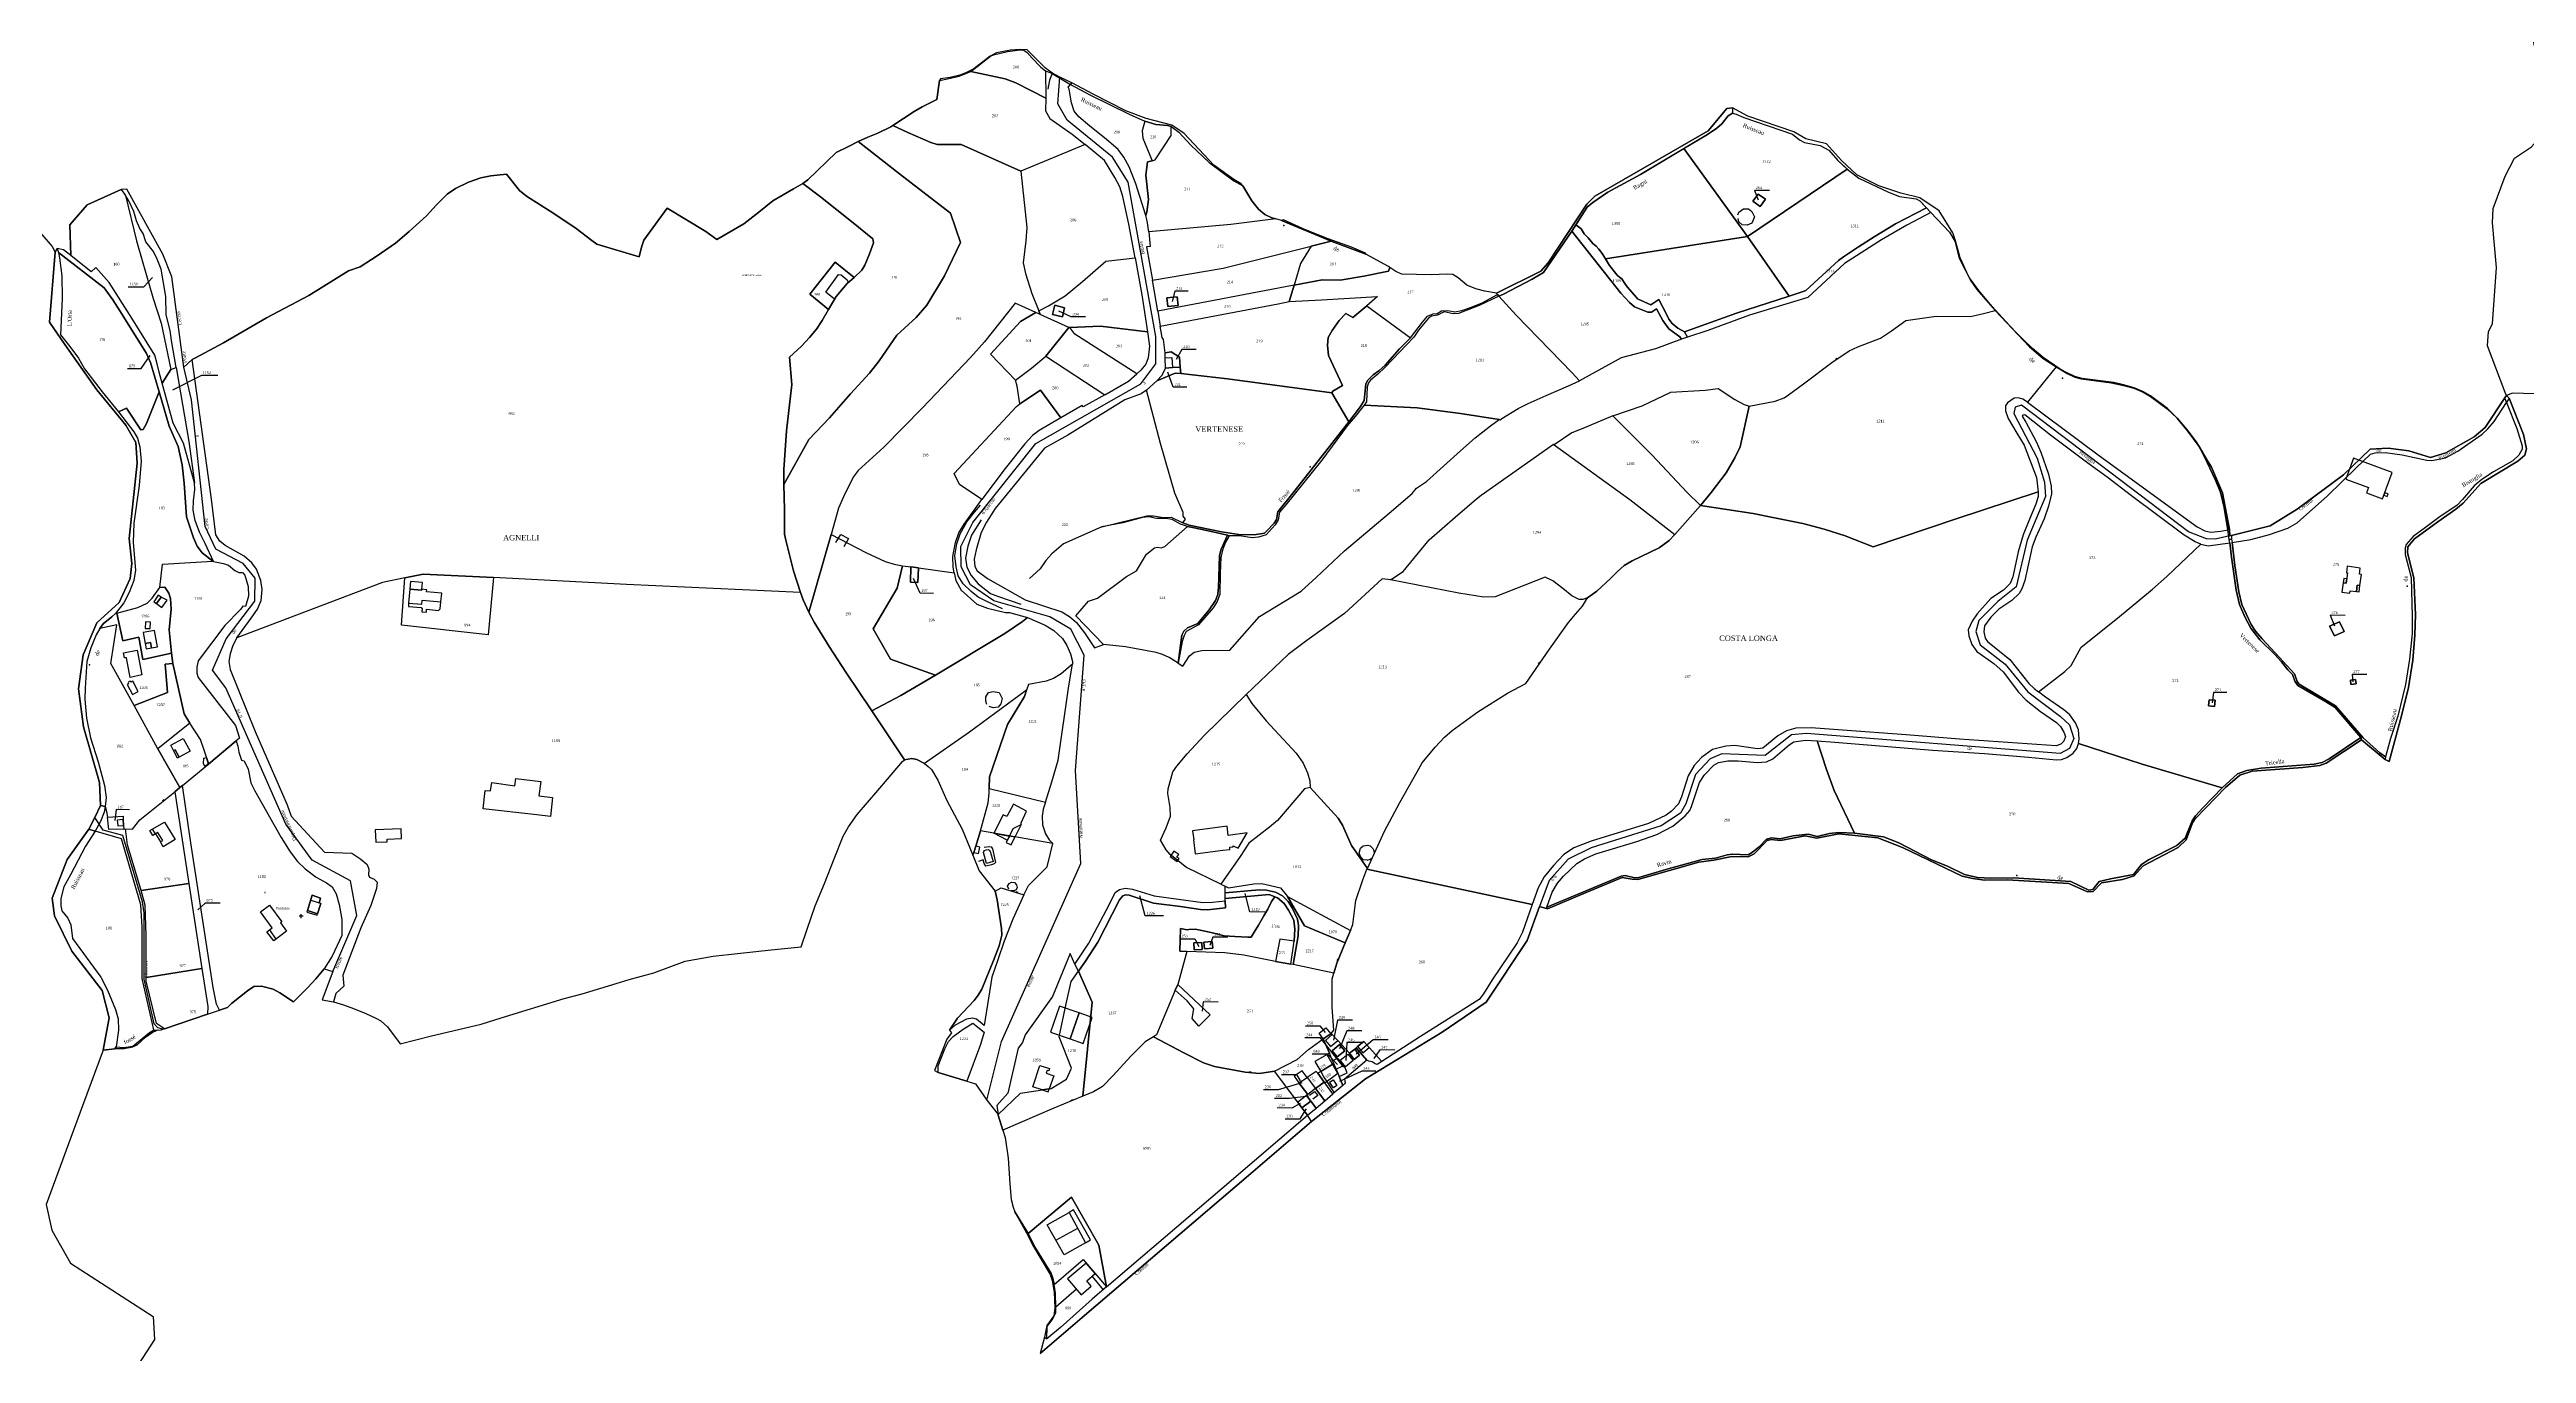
# Model space of a CAD drawing. Extents: x 1206804 to 1210977, y 6152742 to 6157901.
# Drawn here: x 1207334 to 1209144, y 6154764 to 6155716 of the extents above; entities that cross this region are included whole.
import ezdxf

# ---------------------------------------------------------------- set-up
doc = ezdxf.new("R2010")
doc.units = 0
doc.linetypes.add('CONTINU', pattern=[0])
doc.layers.get('0').update_dxf_attribs({"linetype": 'CONTINU'})
for name, color, linetype in [('1FLECHEFL', 7, 'CONTINU'), ('1LIEUDIT', 7, 'CONTINU'), ('1PARCELLE', 7, 'CONTINU'), ('1SECTION', 7, 'CONTINU'), ('1SUBDFISC', 7, 'CONTINU'), ('1SUBDSECT', 7, 'CONTINU'), ('1TRONFLUV', 7, 'CONTINU'), ('1TROUPARCELLE', 7, 'CONTINU'), ('1TROUSUBDFISC', 7, 'CONTINU'), ('1ZONCOMM', 7, 'CONTINU'), ('3BATIDUR', 7, 'CONTINU'), ('3BATILEGER', 7, 'CONTINU'), ('3CALVAIRE', 7, 'CONTINU'), ('3CALVAIRETEX', 7, 'CONTINU'), ('3CHEMIN', 7, 'CONTINU'), ('3ENSIMMO', 7, 'CONTINU'), ('3FISCLINE', 7, 'CONTINUOUS'), ('3FLECHEPAR', 7, 'CONTINU'), ('3LIEUDITTEX', 7, 'CONTINU'), ('3MURNONMI', 7, 'CONTINU'), ('3PARCELLETEX', 7, 'CONTINU'), ('3PISCINE', 7, 'CONTINUOUS'), ('3PONT', 7, 'CONTINU'), ('3SENTIER', 7, 'CONTINU'), ('3SUBDFISCTEX', 7, 'CONTINU'), ('3TOPOLINE', 7, 'CONTINU'), ('3TRONFLUVTEX', 7, 'CONTINU'), ('3ZONCOMMTEX', 7, 'CONTINU')]:
    doc.layers.add(name, color=color, linetype=linetype)
doc.styles.get("Standard").update_dxf_attribs({"font": 'Times New Roman'})

# ---------------------------------------------------------------- blocks, each defined once
blk = doc.blocks.new('MURNOMI')
blk.add_line((-0.75, 0.5), (0.75, 0.5))
blk = doc.blocks.new('FLECHRU1')
blk.add_point((0, 0))
blk = doc.blocks.new('DETATOPO')
for points in [[(-1.5, 0), (1.5, 0)], [(0, -1.5), (0, 1.5)]]:
    blk.add_lwpolyline(points)

msp = doc.modelspace()

# ---------------------------------------------------------------- linework, layer by layer
at = {"layer": '1LIEUDIT'}
for points in [[(1208253.19, 6154937.68), (1208249.03, 6154943.19), (1208245.98, 6154947.26), (1208228.99, 6154969.85), (1208245.64, 6154978.44), (1208253.76, 6154985.71), (1208264.63, 6154993.53), (1208270.46, 6154997.51), (1208272.28, 6154999.85), (1208271.19, 6155016.74), (1208271.17, 6155037.5), (1208272.24, 6155041.52), (1208274.57, 6155048.86), (1208280.73, 6155063.66), (1208284.42, 6155072.75), (1208286.19, 6155077.16), (1208288.36, 6155094.71), (1208293.47, 6155109.62), (1208296.55, 6155117.42), (1208296.84, 6155118.09), (1208309.39, 6155145.32), (1208320.49, 6155166.23), (1208333.14, 6155188.69), (1208336.85, 6155195.15), (1208346.33, 6155206.68), (1208353.15, 6155213.92), (1208358.78, 6155218.78), (1208377.49, 6155232.56), (1208399.34, 6155246.22), (1208412.56, 6155253.13), (1208429.98, 6155278.34), (1208443.79, 6155297.87), (1208449.03, 6155303.82), (1208453.92, 6155309.67), (1208457.78, 6155315.9), (1208464.57, 6155320.67), (1208474.47, 6155329.8), (1208479.51, 6155334.92), (1208484.59, 6155339.43), (1208490.26, 6155342.78), (1208510.11, 6155352.34), (1208517.43, 6155357.79), (1208521.6, 6155362.09), (1208540.17, 6155383.25), (1208548.18, 6155392.66), (1208559.06, 6155407.06), (1208565.46, 6155417.99), (1208569.18, 6155426.1), (1208575.85, 6155455.8), (1208594.95, 6155459.48), (1208601.35, 6155462.02), (1208604.65, 6155464.02), (1208615.6, 6155472.22), (1208636.24, 6155487.72), (1208648.94, 6155496.21), (1208655.18, 6155499.24), (1208671.75, 6155505.54), (1208679.95, 6155510.97), (1208690.21, 6155518.43), (1208712.48, 6155521.7), (1208737.48, 6155521.45), (1208747.1, 6155523.48), (1208755.63, 6155525.67), (1208755.51, 6155526.18), (1208751.95, 6155530.33), (1208743.57, 6155540.29), (1208736.84, 6155549.68), (1208734.94, 6155553.42), (1208730.57, 6155563.27), (1208730.08, 6155564.23), (1208726.56, 6155576.59), (1208724.78, 6155582.36), (1208714.77, 6155598.55), (1208700.48, 6155607.96), (1208686.61, 6155611.38), (1208670.63, 6155616.81), (1208654.61, 6155624.9), (1208643.4, 6155635.27), (1208632.36, 6155647.38), (1208617.36, 6155651.14), (1208608.44, 6155656.32), (1208574.82, 6155667.66), (1208563.77, 6155673.92), (1208559.46, 6155673.27), (1208545.91, 6155657.07), (1208463.01, 6155609.24), (1208457.1, 6155603.51), (1208428.86, 6155560.48), (1208423.58, 6155554.35), (1208391.17, 6155538.4), (1208382.73, 6155539.89), (1208376.18, 6155541.44), (1208369.59, 6155544.31), (1208363.13, 6155549.51), (1208359.34, 6155551.93), (1208355.17, 6155552.22), (1208343.37, 6155551.78), (1208322.04, 6155552.21), (1208317.65, 6155554.2), (1208313.32, 6155557.14), (1208312.17, 6155557.93), (1208295.71, 6155566.92), (1208295.52, 6155567.66), (1208285.23, 6155571.91), (1208268.26, 6155578.12), (1208249.96, 6155585.33), (1208235.48, 6155591.85), (1208234.18, 6155591.44), (1208229.86, 6155592.66), (1208226.9, 6155593.53), (1208221.82, 6155595.9), (1208217.22, 6155599.82), (1208212.48, 6155605.87), (1208205.8, 6155616.9), (1208204.72, 6155618.26), (1208199.25, 6155621.38), (1208184.61, 6155631.92), (1208162.96, 6155654.93), (1208153.98, 6155661.18), (1208135.15, 6155666.03), (1208120.43, 6155671.66), (1208096.36, 6155683.67), (1208080.78, 6155692.01), (1208072.2, 6155696.11), (1208066.65, 6155699.13), (1208064.48, 6155700.54), (1208061.4, 6155703.03), (1208048.18, 6155716.17), (1208042.87, 6155716.39), (1208035.96, 6155715.83), (1208025.81, 6155714.07), (1208021.19, 6155711.67), (1208009.21, 6155702.31), (1208003.52, 6155699.46), (1207999.09, 6155697.66), (1207991.92, 6155695.9), (1207984.93, 6155694.98), (1207984.24, 6155693.88), (1207982.31, 6155679.8), (1207971.58, 6155674.44), (1207965.56, 6155671.19), (1207950.01, 6155660.86), (1207948.53, 6155659.84), (1207939.22, 6155655.32), (1207931.75, 6155652.25), (1207924.7, 6155649.11), (1207917.69, 6155645.67), (1207908.63, 6155641.11), (1207887.88, 6155621.11), (1207884.41, 6155618.51), (1207897.28, 6155608.68), (1207921.11, 6155589.67), (1207935.38, 6155578.11), (1207935.93, 6155575.13), (1207933.05, 6155567.05), (1207929.64, 6155558.92), (1207927.49, 6155555.21), (1207921.69, 6155549.8), (1207916.58, 6155545.44), (1207908.54, 6155535.89), (1207903.11, 6155526.45), (1207898.46, 6155518.33), (1207894.33, 6155511.99), (1207889.16, 6155505.99), (1207883.26, 6155499.72), (1207874.67, 6155491.61), (1207876.32, 6155471.55), (1207872.38, 6155437.72), (1207870.38, 6155409.56), (1207870.32, 6155398.54), (1207870.79, 6155380.29), (1207871, 6155362.24), (1207871.87, 6155357.87), (1207877.6, 6155335.63), (1207882.66, 6155319.62), (1207884.62, 6155314.21), (1207888.67, 6155305.31), (1207892.61, 6155298.04), (1207903.56, 6155280.13), (1207915.61, 6155261.41), (1207934.67, 6155233.15), (1207958.59, 6155197.51), (1207964, 6155198.48), (1207967.7, 6155197.61), (1207973.28, 6155194.71), (1207975.85, 6155192.61), (1207978.28, 6155190.25), (1207982.94, 6155182.61), (1207989.59, 6155167.64), (1208000.77, 6155146.79), (1208008.6, 6155127.83), (1208013.1, 6155116.4), (1208024.79, 6155101.55), (1208026.23, 6155095.19), (1208029.43, 6155074.21), (1208029.66, 6155069.19), (1208027.75, 6155061.43), (1208023.64, 6155050.73), (1208015.01, 6155029.85), (1208012.52, 6155025.52), (1208009.62, 6155021.56), (1207997.44, 6155008.64), (1207991.36, 6154999.87), (1207992.88, 6154997.83), (1207989.42, 6154993.31), (1207980.63, 6154970.38), (1207983.28, 6154968.92), (1208004.2, 6154962.6), (1208010.52, 6154960.58), (1208018.87, 6154948.7), (1208027.05, 6154938.36), (1208027.12, 6154937.84), (1208030.54, 6154926.89), (1208032.14, 6154921.49), (1208034.23, 6154906.33), (1208035.5, 6154887.58), (1208036.55, 6154876.26), (1208037.95, 6154870.54), (1208039.27, 6154867.13), (1208047.86, 6154851.84), (1208052.08, 6154842.97), (1208065.13, 6154821.28), (1208066.57, 6154817.09), (1208067.95, 6154808.35), (1208068.56, 6154797.06), (1208067.77, 6154791.2), (1208062.52, 6154784.06), (1208060.92, 6154775.54), (1208057.79, 6154763.69), (1208088.37, 6154789.85), (1208209.95, 6154893.83), (1208256.11, 6154933.28), (1208253.19, 6154937.68)], [(1207958.59, 6155197.51), (1207934.67, 6155233.15), (1207915.61, 6155261.41), (1207903.56, 6155280.13), (1207892.61, 6155298.04), (1207888.67, 6155305.31), (1207884.62, 6155314.21), (1207882.66, 6155319.62), (1207877.6, 6155335.63), (1207871.87, 6155357.87), (1207871, 6155362.24), (1207870.79, 6155380.29), (1207870.32, 6155398.54), (1207870.38, 6155409.56), (1207872.38, 6155437.72), (1207876.32, 6155471.55), (1207874.67, 6155491.61), (1207883.26, 6155499.72), (1207889.16, 6155505.99), (1207894.33, 6155511.99), (1207898.46, 6155518.33), (1207903.11, 6155526.45), (1207908.54, 6155535.89), (1207916.58, 6155545.44), (1207921.69, 6155549.8), (1207927.49, 6155555.21), (1207929.64, 6155558.92), (1207933.05, 6155567.05), (1207935.93, 6155575.13), (1207935.38, 6155578.11), (1207921.11, 6155589.67), (1207897.28, 6155608.68), (1207884.41, 6155618.51), (1207877.44, 6155614.61), (1207862.36, 6155605.8), (1207852.25, 6155597.49), (1207841.16, 6155589), (1207821.4, 6155577.51), (1207813.31, 6155583.43), (1207785.16, 6155600.46), (1207768.15, 6155577.03), (1207766.44, 6155572.02), (1207764.73, 6155564.88), (1207733.84, 6155574.16), (1207730.11, 6155576.81), (1207718.76, 6155585.52), (1207702.46, 6155596.6), (1207682.47, 6155609.33), (1207677.2, 6155613.46), (1207667.83, 6155625.43), (1207656.33, 6155624), (1207648.95, 6155622.72), (1207639.91, 6155619.42), (1207630.6, 6155614.89), (1207624.29, 6155610.71), (1207616.71, 6155602.87), (1207609.29, 6155594.83), (1207596.7, 6155583.43), (1207586.64, 6155574.81), (1207573.23, 6155565.68), (1207560.92, 6155557.64), (1207552.36, 6155554.67), (1207523.36, 6155536.67), (1207492.43, 6155520.46), (1207461.07, 6155502.2), (1207440.48, 6155491.08), (1207438.13, 6155489.85), (1207431.95, 6155484.41), (1207423.31, 6155550.37), (1207416.64, 6155566.94), (1207390.36, 6155614.28), (1207386.28, 6155614.16), (1207361.22, 6155602.99), (1207348.6, 6155588.4), (1207349.31, 6155565.96), (1207343.99, 6155570.14), (1207339.43, 6155571), (1207337.96, 6155568.31), (1207333.83, 6155517.1), (1207345.04, 6155500.97), (1207368.49, 6155467.7), (1207389.63, 6155442), (1207396.95, 6155429.27), (1207397.87, 6155414.22), (1207391.97, 6155359.16), (1207394.04, 6155340.75), (1207392.69, 6155329.82), (1207384.72, 6155312.48), (1207368.45, 6155297.41), (1207358.41, 6155274.02), (1207355.09, 6155249.24), (1207358.66, 6155221.55), (1207370.25, 6155180.92), (1207371.13, 6155163.97), (1207366.82, 6155155.25), (1207362.65, 6155146.82), (1207346.78, 6155124.71), (1207335.83, 6155096.24), (1207337.48, 6155083.46), (1207350.23, 6155057.6), (1207372.22, 6155028.78), (1207377.4, 6155008.99), (1207373.01, 6154985.32), (1207381.61, 6154986.18), (1207388.47, 6154986.43), (1207394.73, 6154987.67), (1207397.81, 6154989.27), (1207403.89, 6154994.71), (1207408.79, 6154998.26), (1207412.36, 6154999.84), (1207415.42, 6155000.18), (1207416.61, 6155000.53), (1207417.73, 6155000.77), (1207449.36, 6155011.6), (1207458.11, 6155014.59), (1207463.81, 6155016.58), (1207466.89, 6155019.3), (1207478.61, 6155028.53), (1207483.08, 6155031.72), (1207488.84, 6155032), (1207497.23, 6155029.91), (1207502.21, 6155027.15), (1207512.04, 6155020.68), (1207522.47, 6155031.15), (1207528.33, 6155037.39), (1207534.63, 6155044.73), (1207540.87, 6155042.67), (1207533.16, 6155022.07), (1207541.27, 6155020.6), (1207548.67, 6155018.42), (1207555.96, 6155015.67), (1207564.99, 6155012.02), (1207572.34, 6155008.65), (1207575.96, 6155006.62), (1207580.73, 6155002.42), (1207589.97, 6154989.94), (1207612.95, 6154995.64), (1207649.29, 6155004.2), (1207663.78, 6155008.86), (1207709.97, 6155022.92), (1207722.96, 6155026.55), (1207747.85, 6155033.93), (1207757.38, 6155036.87), (1207775.31, 6155041.69), (1207798.39, 6155050.29), (1207818.67, 6155054.06), (1207836.53, 6155056.02), (1207861.1, 6155058.64), (1207883.16, 6155060.7), (1207887.45, 6155073.74), (1207893.4, 6155090.64), (1207900.03, 6155107.12), (1207907.28, 6155125.2), (1207913.76, 6155141.69), (1207917.78, 6155148.53), (1207924.12, 6155157.45), (1207939.15, 6155175.03), (1207946.23, 6155183.41), (1207957.18, 6155196.31), (1207958.59, 6155197.51)], [(1208253.19, 6154937.68), (1208249.03, 6154943.19), (1208245.98, 6154947.26), (1208228.99, 6154969.85), (1208245.64, 6154978.44), (1208253.76, 6154985.71), (1208264.63, 6154993.53), (1208270.46, 6154997.51), (1208272.28, 6154999.85), (1208271.19, 6155016.74), (1208271.17, 6155037.5), (1208272.24, 6155041.52), (1208274.57, 6155048.86), (1208280.73, 6155063.66), (1208284.42, 6155072.75), (1208286.19, 6155077.16), (1208288.36, 6155094.71), (1208293.47, 6155109.62), (1208296.55, 6155117.42), (1208296.84, 6155118.09), (1208309.39, 6155145.32), (1208320.49, 6155166.23), (1208333.14, 6155188.69), (1208336.85, 6155195.15), (1208346.33, 6155206.68), (1208353.15, 6155213.92), (1208358.78, 6155218.78), (1208377.49, 6155232.56), (1208399.34, 6155246.22), (1208412.56, 6155253.13), (1208429.98, 6155278.34), (1208443.79, 6155297.87), (1208449.03, 6155303.82), (1208453.92, 6155309.67), (1208457.78, 6155315.9), (1208464.57, 6155320.67), (1208474.47, 6155329.8), (1208479.51, 6155334.92), (1208484.59, 6155339.43), (1208490.26, 6155342.78), (1208510.11, 6155352.34), (1208517.43, 6155357.79), (1208521.6, 6155362.09), (1208540.17, 6155383.25), (1208548.18, 6155392.66), (1208559.06, 6155407.06), (1208565.46, 6155417.99), (1208569.18, 6155426.1), (1208575.85, 6155455.8), (1208594.95, 6155459.48), (1208601.35, 6155462.02), (1208604.65, 6155464.02), (1208615.6, 6155472.22), (1208636.24, 6155487.72), (1208648.94, 6155496.21), (1208655.18, 6155499.24), (1208671.75, 6155505.54), (1208679.95, 6155510.97), (1208690.21, 6155518.43), (1208712.48, 6155521.7), (1208737.48, 6155521.45), (1208747.1, 6155523.48), (1208755.63, 6155525.67), (1208755.51, 6155526.18), (1208763.57, 6155517.41), (1208766.34, 6155514.51), (1208771.17, 6155509.46), (1208775.93, 6155504.71), (1208782.96, 6155497.88), (1208790.62, 6155491.27), (1208803.11, 6155482.89), (1208808.09, 6155480.15), (1208813.75, 6155477.39), (1208819.14, 6155475.99), (1208842.34, 6155473.14), (1208849.48, 6155471.48), (1208857.24, 6155469.29), (1208863.92, 6155466.31), (1208869.07, 6155463.39), (1208881.58, 6155454.11), (1208888.6, 6155447.05), (1208892.74, 6155442.26), (1208896.74, 6155437.62), (1208902.55, 6155429.65), (1208904.75, 6155426.42), (1208910.07, 6155417.18), (1208913.76, 6155411.16), (1208921.83, 6155392.59), (1208926.74, 6155365.59), (1208927.02, 6155361.1), (1208928.3, 6155361.38), (1208956.62, 6155368.38), (1208976.19, 6155380.63), (1209010.05, 6155405.71), (1209029.6, 6155424.35), (1209042.87, 6155425.2), (1209057.94, 6155423.11), (1209073.72, 6155418.4), (1209084.87, 6155421.69), (1209105.51, 6155433.43), (1209113.56, 6155440.19), (1209128.14, 6155461.85), (1209129.37, 6155463.62), (1209131.27, 6155461.65), (1209141.56, 6155435.22), (1209143.84, 6155424.57), (1209142.57, 6155420.06), (1209137.59, 6155415.7), (1209110.57, 6155399.21), (1209097.54, 6155385.01), (1209092.22, 6155380.56), (1209079.16, 6155371.43), (1209062.01, 6155358.88), (1209057.26, 6155353.09), (1209056.99, 6155348.67), (1209061.52, 6155330.35), (1209062.74, 6155303.65), (1209062.29, 6155288.6), (1209060.89, 6155270.15), (1209057.55, 6155250.22), (1209052.55, 6155229.58), (1209043.42, 6155196.08), (1209040.71, 6155197.71), (1209023.21, 6155212), (1208997.59, 6155195.08), (1208992.91, 6155193.23), (1208980.47, 6155191.72), (1208943.4, 6155189.04), (1208934.47, 6155186.15), (1208923.84, 6155177.2), (1208909.66, 6155162.45), (1208901.5, 6155154.12), (1208899.9, 6155151.32), (1208895.07, 6155138.85), (1208889.3, 6155133.48), (1208863.78, 6155120.02), (1208857.2, 6155112.63), (1208848.55, 6155109.99), (1208833.23, 6155107.54), (1208827.18, 6155101.1), (1208823.03, 6155100.86), (1208809.35, 6155106.99), (1208764.32, 6155109.79), (1208747.92, 6155109.38), (1208739.26, 6155110.61), (1208731.43, 6155112.52), (1208687.99, 6155133.33), (1208669.87, 6155140.5), (1208641.4, 6155143.42), (1208625.36, 6155140.17), (1208616.82, 6155141.79), (1208598.62, 6155138.5), (1208591.92, 6155139.21), (1208589.01, 6155138.43), (1208579.51, 6155128.79), (1208575.12, 6155126.51), (1208563.08, 6155126.84), (1208549.91, 6155123.99), (1208539.07, 6155122.65), (1208494.51, 6155109.95), (1208490.33, 6155110.12), (1208482.93, 6155111.49), (1208456.83, 6155100.4), (1208428.43, 6155088.54), (1208422.74, 6155090.33), (1208413.66, 6155065.39), (1208383.64, 6155020.26), (1208351.47, 6154998.44), (1208295.51, 6154964.25), (1208256.11, 6154933.28), (1208253.19, 6154937.68)]]:
    msp.add_lwpolyline(points, close=True, dxfattribs=at)
at = {"layer": '1PARCELLE'}
for points in [[(1207950.01, 6155660.86), (1207965.56, 6155671.19), (1207971.58, 6155674.44), (1207982.31, 6155679.8), (1207984.24, 6155693.88), (1207990.02, 6155695.06), (1207998.54, 6155696.96), (1208007.12, 6155700.31), (1208032.26, 6155694.97), (1208039.88, 6155692.06), (1208061.94, 6155680.76), (1208061.66, 6155671.59), (1208064.72, 6155665.97), (1208081.04, 6155654.46), (1208090.6, 6155647.06), (1208043.6, 6155627.5), (1208000.08, 6155647.11), (1207982.51, 6155647.07), (1207977.76, 6155648.42), (1207961.04, 6155655.81), (1207950.01, 6155660.86)], [(1208061.94, 6155680.76), (1208039.88, 6155692.06), (1208032.26, 6155694.97), (1208007.12, 6155700.31), (1208021.37, 6155711.53), (1208023.61, 6155712.63), (1208033.76, 6155714.91), (1208043.21, 6155716.08), (1208045.86, 6155715.88), (1208048.33, 6155714.21), (1208051.89, 6155710.05), (1208058.15, 6155703.62), (1208061.51, 6155700.82), (1208061.94, 6155680.76)], [(1208134.87, 6155595.14), (1208127.7, 6155618.27), (1208122.69, 6155630.65), (1208118.8, 6155637.78), (1208114.69, 6155643.33), (1208105.89, 6155650.97), (1208093.93, 6155660.43), (1208085.9, 6155667.31), (1208082.69, 6155671.27), (1208080.51, 6155677.4), (1208078.88, 6155687.46), (1208078.23, 6155688.87), (1208079.85, 6155690.94), (1208094.03, 6155683.34), (1208122.77, 6155669.07), (1208134.32, 6155664.07), (1208132.3, 6155656.94), (1208132.72, 6155651.57), (1208139.55, 6155635.15), (1208136.11, 6155634.32), (1208134.98, 6155624.53), (1208136.93, 6155606.72), (1208135.56, 6155597.51), (1208134.87, 6155595.14)], [(1208134.32, 6155664.07), (1208132.3, 6155656.94), (1208132.72, 6155651.57), (1208139.55, 6155635.15), (1208141.79, 6155635.69), (1208153.53, 6155653.6), (1208153.4, 6155660.16), (1208150.85, 6155660.89), (1208142.14, 6155661.7), (1208134.32, 6155664.07)], [(1208528.21, 6155644), (1208545.43, 6155654.27), (1208552.29, 6155658.93), (1208555.78, 6155662.17), (1208560.46, 6155668.06), (1208563.54, 6155669.93), (1208566.25, 6155669.22), (1208572.05, 6155666.72), (1208607.5, 6155654.55), (1208612.52, 6155650.44), (1208616.38, 6155648.42), (1208627.62, 6155646.4), (1208634.16, 6155642.82), (1208640.58, 6155635.36), (1208647.37, 6155629.06), (1208574.63, 6155579.69), (1208528.21, 6155644)], [(1207924.7, 6155649.11), (1207931.75, 6155652.25), (1207939.22, 6155655.32), (1207948.53, 6155659.84), (1207950.01, 6155660.86), (1207961.04, 6155655.81), (1207977.76, 6155648.42), (1207982.51, 6155647.07), (1208000.08, 6155647.11), (1208043.6, 6155627.5), (1208048.01, 6155586.39), (1208047.32, 6155576.62), (1208045.29, 6155560.65), (1208047.05, 6155552.71), (1208051.69, 6155538.15), (1208056.73, 6155525.39), (1208057.69, 6155522.79), (1208054.64, 6155524.24), (1208039.43, 6155531.14), (1208016.99, 6155502.84), (1208006.8, 6155491.3), (1207971.82, 6155454.52), (1207943.39, 6155425.99), (1207924.83, 6155408.78), (1207921.1, 6155403.93), (1207913.98, 6155389.61), (1207910.29, 6155381.2), (1207904.92, 6155362.05), (1207888.67, 6155305.31), (1207884.62, 6155314.21), (1207882.66, 6155319.62), (1207877.6, 6155335.63), (1207871.87, 6155357.87), (1207871, 6155362.24), (1207870.79, 6155380.29), (1207870.32, 6155398.54), (1207888.73, 6155431.57), (1207903.77, 6155447.22), (1207919.22, 6155464.72), (1207932.91, 6155479.83), (1207940.05, 6155488.86), (1207952.97, 6155507.59), (1207967.04, 6155520.69), (1207974.84, 6155529.59), (1207987.8, 6155551.12), (1207999.61, 6155575.34), (1207992.2, 6155596.88), (1207954.98, 6155625.51), (1207924.7, 6155649.11)], [(1207884.41, 6155618.51), (1207887.88, 6155621.11), (1207908.63, 6155641.11), (1207917.69, 6155645.67), (1207924.7, 6155649.11), (1207954.98, 6155625.51), (1207992.2, 6155596.88), (1207999.61, 6155575.34), (1207987.8, 6155551.12), (1207974.84, 6155529.59), (1207967.04, 6155520.69), (1207952.97, 6155507.59), (1207940.05, 6155488.86), (1207932.91, 6155479.83), (1207919.22, 6155464.72), (1207903.77, 6155447.22), (1207888.73, 6155431.57), (1207870.32, 6155398.54), (1207870.38, 6155409.56), (1207872.38, 6155437.72), (1207876.32, 6155471.55), (1207874.67, 6155491.61), (1207883.26, 6155499.72), (1207889.16, 6155505.99), (1207894.33, 6155511.99), (1207898.46, 6155518.33), (1207903.11, 6155526.45), (1207908.54, 6155535.89), (1207916.58, 6155545.44), (1207921.69, 6155549.8), (1207927.49, 6155555.21), (1207929.64, 6155558.92), (1207933.05, 6155567.05), (1207935.93, 6155575.13), (1207935.38, 6155578.11), (1207921.11, 6155589.67), (1207897.28, 6155608.68), (1207884.41, 6155618.51)], [(1208043.6, 6155627.5), (1208048.01, 6155586.39), (1208047.32, 6155576.62), (1208045.29, 6155560.65), (1208047.05, 6155552.71), (1208051.69, 6155538.15), (1208056.73, 6155525.39), (1208063.74, 6155529.03), (1208075.88, 6155536.38), (1208088.6, 6155546.84), (1208105.66, 6155561.86), (1208127.08, 6155564.21), (1208122.54, 6155588.82), (1208118.16, 6155609.06), (1208115.98, 6155616.07), (1208112.2, 6155622.9), (1208104.63, 6155635.24), (1208090.6, 6155647.06), (1208043.6, 6155627.5)], [(1208205.8, 6155616.9), (1208212.48, 6155605.87), (1208217.22, 6155599.82), (1208221.82, 6155595.9), (1208226.9, 6155593.53), (1208229.86, 6155592.66), (1208197.11, 6155588.65), (1208137.06, 6155583.26), (1208135.94, 6155591.28), (1208134.87, 6155595.14), (1208135.56, 6155597.51), (1208136.93, 6155606.72), (1208134.98, 6155624.53), (1208136.11, 6155634.32), (1208139.55, 6155635.15), (1208141.79, 6155635.69), (1208153.53, 6155653.6), (1208153.4, 6155660.16), (1208155.19, 6155658.93), (1208158.95, 6155656.06), (1208167.74, 6155646.57), (1208181.17, 6155633.95), (1208199.24, 6155620.53), (1208205.8, 6155616.9)], [(1208470.82, 6155563.38), (1208468.51, 6155567.25), (1208465.98, 6155570.51), (1208464.09, 6155572.67), (1208461.62, 6155574.79), (1208458.16, 6155578.85), (1208455.35, 6155581.81), (1208453.07, 6155585.38), (1208449.17, 6155588.28), (1208457.38, 6155601.22), (1208461.51, 6155604.71), (1208472.57, 6155612.19), (1208496.32, 6155624.98), (1208528.21, 6155644), (1208574.63, 6155579.69), (1208470.82, 6155563.38)], [(1208574.63, 6155579.69), (1208647.37, 6155629.06), (1208648.33, 6155628.16), (1208655.92, 6155622.32), (1208677.59, 6155612.24), (1208685.7, 6155609.09), (1208697.96, 6155607.24), (1208700.62, 6155605.97), (1208705.41, 6155600.76), (1208682.69, 6155589.12), (1208667.27, 6155579.64), (1208655.75, 6155572.17), (1208644.76, 6155565.02), (1208641.23, 6155562.17), (1208617.25, 6155540.26), (1208615.29, 6155539.54), (1208605.18, 6155536.2), (1208574.63, 6155579.69)], [(1207361.22, 6155602.99), (1207386.28, 6155614.16), (1207389.3, 6155609.87), (1207397.29, 6155576.61), (1207401.55, 6155562.28), (1207409.65, 6155534.43), (1207415.46, 6155516.48), (1207422.35, 6155482.52), (1207416.16, 6155472.53), (1207413.86, 6155480.7), (1207412.55, 6155486.73), (1207410.89, 6155493.06), (1207394.05, 6155520.2), (1207377.52, 6155546.27), (1207367.66, 6155557.02), (1207364.37, 6155554.08), (1207349.31, 6155565.96), (1207348.6, 6155588.4), (1207361.22, 6155602.99)], [(1207389.3, 6155609.87), (1207397.29, 6155576.61), (1207401.55, 6155562.28), (1207409.65, 6155534.43), (1207415.46, 6155516.48), (1207422.35, 6155482.52), (1207426.43, 6155484.14), (1207422.87, 6155503.74), (1207422.1, 6155511.01), (1207419.06, 6155522.45), (1207418.7, 6155535.84), (1207415.29, 6155555.89), (1207412.47, 6155563.35), (1207409.87, 6155568.94), (1207404.21, 6155575.97), (1207402.28, 6155582.04), (1207399.81, 6155585.52), (1207397.37, 6155591.34), (1207395.49, 6155597.94), (1207391.77, 6155605.91), (1207389.3, 6155609.87)], [(1207438.13, 6155489.85), (1207440.48, 6155491.08), (1207461.07, 6155502.2), (1207492.43, 6155520.46), (1207523.36, 6155536.67), (1207552.36, 6155554.67), (1207560.92, 6155557.64), (1207573.23, 6155565.68), (1207586.64, 6155574.81), (1207596.7, 6155583.43), (1207609.29, 6155594.83), (1207616.71, 6155602.87), (1207624.29, 6155610.71), (1207630.6, 6155614.89), (1207639.91, 6155619.42), (1207648.95, 6155622.72), (1207656.33, 6155624), (1207667.83, 6155625.43), (1207677.2, 6155613.46), (1207682.47, 6155609.33), (1207702.46, 6155596.6), (1207718.76, 6155585.52), (1207730.11, 6155576.81), (1207733.84, 6155574.16), (1207764.73, 6155564.88), (1207766.44, 6155572.02), (1207768.15, 6155577.03), (1207785.16, 6155600.46), (1207813.31, 6155583.43), (1207821.4, 6155577.51), (1207841.16, 6155589), (1207852.25, 6155597.49), (1207862.36, 6155605.8), (1207877.44, 6155614.61), (1207884.41, 6155618.51), (1207897.28, 6155608.68), (1207921.11, 6155589.67), (1207935.38, 6155578.11), (1207935.93, 6155575.13), (1207933.05, 6155567.05), (1207929.64, 6155558.92), (1207927.49, 6155555.21), (1207921.69, 6155549.8), (1207907.87, 6155561.06), (1207889.33, 6155537.61), (1207903.11, 6155526.45), (1207898.46, 6155518.33), (1207894.33, 6155511.99), (1207889.16, 6155505.99), (1207883.26, 6155499.72), (1207874.67, 6155491.61), (1207876.32, 6155471.55), (1207872.38, 6155437.72), (1207870.38, 6155409.56), (1207870.32, 6155398.54), (1207870.79, 6155380.29), (1207871, 6155362.24), (1207871.87, 6155357.87), (1207877.6, 6155335.63), (1207882.66, 6155319.62), (1207755.49, 6155325.49), (1207658.26, 6155330.57), (1207606.89, 6155333.12), (1207593.46, 6155330.43), (1207577.08, 6155327.04), (1207470.73, 6155286.44), (1207481.19, 6155300.94), (1207485.73, 6155307.42), (1207488.48, 6155313.94), (1207489.18, 6155321.98), (1207488.27, 6155328.48), (1207485.16, 6155336.78), (1207481.69, 6155341.33), (1207476.1, 6155346.28), (1207462.14, 6155353.9), (1207458.21, 6155357.15), (1207455.29, 6155361.7), (1207452.13, 6155387.87), (1207438.13, 6155489.85)], [(1208578.42, 6155605.65), (1208582.42, 6155610.78), (1208587.79, 6155607.02), (1208583.83, 6155601.72), (1208578.42, 6155605.65)], [(1208234.18, 6155591.44), (1208229.86, 6155592.66), (1208197.11, 6155588.65), (1208137.06, 6155583.26), (1208138.09, 6155572.52), (1208135.5, 6155572.29), (1208139.72, 6155547.77), (1208191.53, 6155556.57), (1208255.69, 6155572.66), (1208270.32, 6155576.47), (1208234.18, 6155591.44)], [(1208605.18, 6155536.2), (1208615.29, 6155539.54), (1208617.25, 6155540.26), (1208641.23, 6155562.17), (1208644.76, 6155565.02), (1208655.75, 6155572.17), (1208667.27, 6155579.64), (1208682.69, 6155589.12), (1208705.41, 6155600.76), (1208708.61, 6155597.28), (1208690.97, 6155588.03), (1208672.57, 6155577.4), (1208645.6, 6155560.15), (1208618.71, 6155535.2), (1208576.1, 6155522.25), (1208545.65, 6155511.15), (1208530.76, 6155506.28), (1208528.56, 6155510.1), (1208566.68, 6155523.85), (1208605.18, 6155536.2)], [(1208139.72, 6155547.77), (1208191.53, 6155556.57), (1208255.69, 6155572.66), (1208248.08, 6155560.16), (1208243.42, 6155544.17), (1208143.75, 6155525.19), (1208139.72, 6155547.77)], [(1208313.32, 6155557.14), (1208312.17, 6155557.93), (1208295.71, 6155566.92), (1208270.32, 6155576.47), (1208255.69, 6155572.66), (1208248.08, 6155560.16), (1208243.42, 6155544.17), (1208263.72, 6155548.02), (1208276.91, 6155547.85), (1208294.22, 6155550.9), (1208312.36, 6155554.5), (1208313.32, 6155557.14)], [(1208451.93, 6155474.28), (1208446.37, 6155480.22), (1208405.62, 6155522.38), (1208392.83, 6155536.29), (1208396.21, 6155537.72), (1208417.29, 6155548.63), (1208425.55, 6155553.61), (1208446.22, 6155583.65), (1208481.94, 6155538.41), (1208488.42, 6155531.57), (1208492.11, 6155528.52), (1208501.82, 6155524.59), (1208504.44, 6155524.49), (1208508.15, 6155526.83), (1208512.72, 6155518.35), (1208517.01, 6155512.36), (1208525.26, 6155506.45), (1208526.41, 6155504.86), (1208507.29, 6155497.7), (1208482.31, 6155491.09), (1208451.93, 6155474.28)], [(1208525.26, 6155506.45), (1208517.01, 6155512.36), (1208512.72, 6155518.35), (1208508.15, 6155526.83), (1208504.44, 6155524.49), (1208501.82, 6155524.59), (1208492.11, 6155528.52), (1208488.42, 6155531.57), (1208481.94, 6155538.41), (1208446.22, 6155583.65), (1208449.17, 6155588.28), (1208453.07, 6155585.38), (1208455.35, 6155581.81), (1208458.16, 6155578.85), (1208461.62, 6155574.79), (1208464.09, 6155572.67), (1208465.98, 6155570.51), (1208468.51, 6155567.25), (1208470.82, 6155563.38), (1208473.75, 6155558.71), (1208479.46, 6155551.64), (1208481.01, 6155550.04), (1208482.83, 6155548.74), (1208484.46, 6155546.27), (1208486.71, 6155542.97), (1208493.64, 6155534.86), (1208494.26, 6155534.32), (1208504.08, 6155529.88), (1208509.84, 6155533.76), (1208515.2, 6155523.5), (1208517.23, 6155519.34), (1208519.47, 6155516.34), (1208523.75, 6155512.92), (1208528.56, 6155510.1), (1208530.76, 6155506.28), (1208526.41, 6155504.86), (1208525.26, 6155506.45)], [(1208528.56, 6155510.1), (1208523.75, 6155512.92), (1208519.47, 6155516.34), (1208517.23, 6155519.34), (1208515.2, 6155523.5), (1208509.84, 6155533.76), (1208504.08, 6155529.88), (1208494.26, 6155534.32), (1208493.64, 6155534.86), (1208486.71, 6155542.97), (1208484.46, 6155546.27), (1208482.83, 6155548.74), (1208481.01, 6155550.04), (1208479.46, 6155551.64), (1208473.75, 6155558.71), (1208470.82, 6155563.38), (1208574.63, 6155579.69), (1208605.18, 6155536.2), (1208566.68, 6155523.85), (1208528.56, 6155510.1)], [(1207349.31, 6155565.96), (1207343.99, 6155570.14), (1207339.43, 6155571), (1207340.43, 6155568.21), (1207373.77, 6155542.17), (1207380.13, 6155533.48), (1207386.85, 6155522.87), (1207404.59, 6155494.42), (1207407.56, 6155487.81), (1207413.96, 6155466.3), (1207421.23, 6155441.3), (1207427.92, 6155426.34), (1207430.8, 6155413), (1207432.31, 6155399.65), (1207433.84, 6155374.85), (1207438.91, 6155359.7), (1207441.83, 6155353.64), (1207445.47, 6155348.71), (1207453.15, 6155342.61), (1207453.63, 6155342.23), (1207447.49, 6155355.52), (1207443.43, 6155363.68), (1207440.33, 6155372.29), (1207438.71, 6155379.82), (1207438.97, 6155386.66), (1207439.9, 6155394.91), (1207439.84, 6155399.7), (1207431.78, 6155428.85), (1207424.2, 6155443.35), (1207416.16, 6155472.53), (1207413.86, 6155480.7), (1207412.55, 6155486.73), (1207410.89, 6155493.06), (1207394.05, 6155520.2), (1207377.52, 6155546.27), (1207367.66, 6155557.02), (1207364.37, 6155554.08), (1207349.31, 6155565.96)], [(1207413.96, 6155466.3), (1207407.56, 6155487.81), (1207404.59, 6155494.42), (1207386.85, 6155522.87), (1207380.13, 6155533.48), (1207373.77, 6155542.17), (1207340.43, 6155568.21), (1207341.07, 6155564.28), (1207342.73, 6155551), (1207343, 6155534.59), (1207341.74, 6155508.06), (1207348.72, 6155499.53), (1207354.91, 6155490.87), (1207359.45, 6155483.19), (1207372.4, 6155466.23), (1207384.31, 6155451.68), (1207390.15, 6155454.25), (1207400.66, 6155438.55), (1207402.31, 6155438.76), (1207404.64, 6155443.07), (1207413.96, 6155466.3)], [(1207903.11, 6155526.45), (1207889.33, 6155537.61), (1207907.87, 6155561.06), (1207921.69, 6155549.8), (1207916.58, 6155545.44), (1207908.54, 6155535.89), (1207903.11, 6155526.45)], [(1208101.77, 6155514.38), (1208079.46, 6155513.28), (1208078.6, 6155513.4), (1208057.69, 6155522.79), (1208056.73, 6155525.39), (1208063.74, 6155529.03), (1208075.88, 6155536.38), (1208088.6, 6155546.84), (1208105.66, 6155561.86), (1208127.08, 6155564.21), (1208131.99, 6155537.14), (1208136.13, 6155510.13), (1208101.77, 6155514.38)], [(1208391.17, 6155538.4), (1208382.73, 6155539.89), (1208376.18, 6155541.44), (1208369.59, 6155544.31), (1208363.13, 6155549.51), (1208359.34, 6155551.93), (1208355.17, 6155552.22), (1208343.37, 6155551.78), (1208322.04, 6155552.21), (1208317.65, 6155554.2), (1208313.32, 6155557.14), (1208312.36, 6155554.5), (1208294.22, 6155550.9), (1208276.91, 6155547.85), (1208263.72, 6155548.02), (1208243.42, 6155544.17), (1208239.75, 6155532.36), (1208263.27, 6155533.51), (1208304.17, 6155536.03), (1208296.45, 6155529.09), (1208328.44, 6155505.64), (1208337.04, 6155517.22), (1208340.78, 6155521.57), (1208344.99, 6155523.21), (1208347.76, 6155523.64), (1208351.1, 6155525.46), (1208355.72, 6155525.76), (1208360.65, 6155524.8), (1208365.89, 6155525.84), (1208372.98, 6155528.21), (1208380.63, 6155531.29), (1208392.04, 6155537.4), (1208391.17, 6155538.4)], [(1208243.42, 6155544.17), (1208143.75, 6155525.19), (1208145.48, 6155514.35), (1208231.67, 6155530.61), (1208239.75, 6155532.36), (1208243.42, 6155544.17)], [(1208054.64, 6155524.24), (1208039.43, 6155531.14), (1208016.99, 6155502.84), (1208006.8, 6155491.3), (1207971.82, 6155454.52), (1207943.39, 6155425.99), (1207924.83, 6155408.78), (1207921.1, 6155403.93), (1207913.98, 6155389.61), (1207910.29, 6155381.2), (1207904.92, 6155362.05), (1207930.35, 6155348.87), (1207944.36, 6155342.4), (1207951, 6155340.48), (1207957.11, 6155339.24), (1207963.16, 6155338.36), (1207968.76, 6155337.65), (1207994.81, 6155333.96), (1207994.25, 6155338.16), (1207993.86, 6155346.1), (1207995.93, 6155356.19), (1207998.34, 6155363.23), (1208002.28, 6155369.54), (1208015.08, 6155387.64), (1207998.76, 6155398.69), (1207994.92, 6155406.61), (1208040.49, 6155455.7), (1208042.82, 6155457.43), (1208040.87, 6155470.41), (1208039.8, 6155474.87), (1208021.49, 6155493.94), (1208043.25, 6155517.8), (1208054.64, 6155524.24)], [(1208057.69, 6155522.79), (1208054.64, 6155524.24), (1208043.25, 6155517.8), (1208021.49, 6155493.94), (1208039.8, 6155474.87), (1208051.45, 6155483.59), (1208061.81, 6155492.46), (1208078.6, 6155513.4), (1208057.69, 6155522.79)], [(1208075.6, 6155527.62), (1208068.42, 6155529.52), (1208066.79, 6155522.78), (1208074.11, 6155521.05), (1208075.6, 6155527.62)], [(1208270.78, 6155465.65), (1208194.6, 6155475.73), (1208160.6, 6155479.63), (1208160.14, 6155484.28), (1208159.51, 6155491.73), (1208153.42, 6155495.5), (1208149.02, 6155494.91), (1208147.92, 6155504.5), (1208146.79, 6155505.91), (1208145.48, 6155514.35), (1208231.67, 6155530.61), (1208239.75, 6155532.36), (1208263.27, 6155533.51), (1208304.17, 6155536.03), (1208296.45, 6155529.09), (1208286.27, 6155520.63), (1208281.15, 6155523.6), (1208276.21, 6155518.47), (1208271.02, 6155511.01), (1208268.22, 6155505.95), (1208267.66, 6155500.51), (1208268.46, 6155492.83), (1208278.78, 6155470.81), (1208271.69, 6155466.67), (1208270.78, 6155465.65)], [(1208158.61, 6155529.32), (1208157.86, 6155535.72), (1208150.26, 6155534.88), (1208150.98, 6155528.56), (1208158.61, 6155529.32)], [(1208283.36, 6155444.45), (1208270.78, 6155465.65), (1208271.69, 6155466.67), (1208278.78, 6155470.81), (1208268.46, 6155492.83), (1208267.66, 6155500.51), (1208268.22, 6155505.95), (1208271.02, 6155511.01), (1208276.21, 6155518.47), (1208281.15, 6155523.6), (1208286.27, 6155520.63), (1208296.45, 6155529.09), (1208328.44, 6155505.64), (1208320.31, 6155497.67), (1208309.79, 6155485.71), (1208305.21, 6155481.63), (1208301.12, 6155478.6), (1208297.14, 6155474.79), (1208295.79, 6155472.05), (1208294.52, 6155459.99), (1208291.87, 6155455.5), (1208283.36, 6155444.45)], [(1208294.42, 6155456.59), (1208333.22, 6155454.51), (1208364.93, 6155450.46), (1208393.12, 6155446.08), (1208393.83, 6155445.9), (1208394.99, 6155446.9), (1208406.94, 6155454.13), (1208414.32, 6155457.82), (1208427.52, 6155463.57), (1208443.9, 6155470.64), (1208451.93, 6155474.28), (1208446.37, 6155480.22), (1208405.62, 6155522.38), (1208392.83, 6155536.29), (1208378.54, 6155529.34), (1208363.44, 6155523.63), (1208359.58, 6155523.39), (1208352.84, 6155524.83), (1208348.07, 6155522.32), (1208343.81, 6155521.52), (1208341.42, 6155520.07), (1208334.16, 6155511.25), (1208330.74, 6155506.23), (1208309.48, 6155483.96), (1208304.37, 6155479.26), (1208299.22, 6155474.88), (1208297.57, 6155472.92), (1208296.63, 6155469.98), (1208296.12, 6155458.98), (1208294.42, 6155456.59)], [(1208575.85, 6155455.8), (1208594.95, 6155459.48), (1208601.35, 6155462.02), (1208604.65, 6155464.02), (1208615.6, 6155472.22), (1208636.24, 6155487.72), (1208648.94, 6155496.21), (1208655.18, 6155499.24), (1208671.75, 6155505.54), (1208679.95, 6155510.97), (1208690.21, 6155518.43), (1208712.48, 6155521.7), (1208737.48, 6155521.45), (1208747.1, 6155523.48), (1208755.63, 6155525.67), (1208780.78, 6155499.19), (1208790.64, 6155490.57), (1208800.2, 6155484.45), (1208779.23, 6155458.78), (1208775.88, 6155460.99), (1208772.29, 6155461.89), (1208769.43, 6155461.75), (1208764.62, 6155458.23), (1208763.2, 6155456.19), (1208763.06, 6155452.4), (1208764.98, 6155446.91), (1208771.52, 6155436.2), (1208776.85, 6155427.26), (1208785.91, 6155403.71), (1208787.09, 6155393.29), (1208726.34, 6155373.32), (1208666.46, 6155353.1), (1208645.89, 6155361.2), (1208630.74, 6155365.86), (1208615.01, 6155369.98), (1208593.15, 6155374.43), (1208578.85, 6155377.3), (1208540.17, 6155383.25), (1208548.18, 6155392.66), (1208559.06, 6155407.06), (1208565.46, 6155417.99), (1208569.18, 6155426.1), (1208575.85, 6155455.8)], [(1208079.46, 6155513.28), (1208078.6, 6155513.4), (1208061.81, 6155492.46), (1208105.04, 6155464), (1208122.28, 6155474.16), (1208128.43, 6155479.57), (1208083.17, 6155508.46), (1208079.46, 6155513.28)], [(1208079.46, 6155513.28), (1208101.77, 6155514.38), (1208136.13, 6155510.13), (1208137.57, 6155499.59), (1208136.54, 6155491.22), (1208134.85, 6155486.62), (1208131.33, 6155482.14), (1208128.43, 6155479.57), (1208083.17, 6155508.46), (1208079.46, 6155513.28)], [(1207416.16, 6155472.53), (1207422.35, 6155482.52), (1207426.43, 6155484.14), (1207435.71, 6155429.96), (1207439.84, 6155399.7), (1207431.78, 6155428.85), (1207424.2, 6155443.35), (1207416.16, 6155472.53)], [(1208061.81, 6155492.46), (1208105.04, 6155464), (1208089.19, 6155455.33), (1208088.36, 6155456.37), (1208072.9, 6155447.36), (1208057.95, 6155467.4), (1208042.82, 6155457.43), (1208040.87, 6155470.41), (1208039.8, 6155474.87), (1208051.45, 6155483.59), (1208061.81, 6155492.46)], [(1208160.6, 6155479.63), (1208156.45, 6155479.88), (1208142.9, 6155474.27), (1208146.81, 6155478.43), (1208149.4, 6155483.69), (1208154.35, 6155484.06), (1208160.14, 6155484.28), (1208160.6, 6155479.63)], [(1208149.02, 6155494.91), (1208153.42, 6155495.5), (1208159.51, 6155491.73), (1208160.14, 6155484.28), (1208154.35, 6155484.06), (1208149.4, 6155483.69), (1208149.07, 6155491.06), (1208149.02, 6155494.91)], [(1208800.2, 6155484.45), (1208779.23, 6155458.78), (1208831.86, 6155419.6), (1208903.23, 6155367.66), (1208908.72, 6155364.65), (1208913.23, 6155363.72), (1208920.43, 6155364.5), (1208925.64, 6155365.4), (1208922.99, 6155381.76), (1208920.23, 6155392.95), (1208916.41, 6155402.15), (1208910.63, 6155414.7), (1208904.56, 6155426.29), (1208896.49, 6155437.68), (1208888.6, 6155447.04), (1208881.36, 6155453.76), (1208869.13, 6155462.83), (1208863.63, 6155466.06), (1208856.94, 6155468.9), (1208849.44, 6155471.04), (1208840.35, 6155472.97), (1208818.42, 6155475.68), (1208813.9, 6155476.95), (1208808.1, 6155479.79), (1208800.2, 6155484.45)], [(1207453.15, 6155342.61), (1207445.47, 6155348.71), (1207441.83, 6155353.64), (1207438.91, 6155359.7), (1207433.84, 6155374.85), (1207432.31, 6155399.65), (1207430.8, 6155413), (1207427.92, 6155426.34), (1207421.23, 6155441.3), (1207413.96, 6155466.3), (1207404.64, 6155443.07), (1207402.31, 6155438.76), (1207400.66, 6155438.55), (1207390.15, 6155454.25), (1207384.31, 6155451.68), (1207395.37, 6155437.01), (1207398.02, 6155432.44), (1207399.74, 6155426.1), (1207400.79, 6155415.68), (1207399.37, 6155397.76), (1207395.4, 6155370.37), (1207394.95, 6155356.19), (1207396.55, 6155335.99), (1207395.32, 6155328.54), (1207391.99, 6155319.64), (1207388.23, 6155312.09), (1207381.91, 6155304.41), (1207383.06, 6155304.54), (1207398.32, 6155308.67), (1207405.17, 6155311.78), (1207408.89, 6155315.51), (1207414.51, 6155323.35), (1207416.49, 6155340.31), (1207453.15, 6155342.61)], [(1208042.82, 6155457.43), (1208057.95, 6155467.4), (1208072.9, 6155447.36), (1208057.05, 6155437.94), (1208052.13, 6155434.32), (1208046.63, 6155428.25), (1208032.07, 6155410.21), (1208015.08, 6155387.64), (1207998.76, 6155398.69), (1207994.92, 6155406.61), (1208040.49, 6155455.7), (1208042.82, 6155457.43)], [(1208097.54, 6155279.17), (1208104.08, 6155281.72), (1208083.89, 6155302.72), (1208092.96, 6155313.25), (1208099.68, 6155315.6), (1208120.81, 6155331.27), (1208128.17, 6155335.4), (1208135.46, 6155347.67), (1208141.28, 6155352.4), (1208143.36, 6155352.69), (1208146.21, 6155352.23), (1208148.71, 6155353.22), (1208165.47, 6155367.84), (1208160.24, 6155369.66), (1208154.2, 6155372.9), (1208149.63, 6155373.65), (1208142.69, 6155373.82), (1208137.09, 6155374.9), (1208132.46, 6155374.4), (1208118.13, 6155370.55), (1208102.86, 6155367.57), (1208135.72, 6155375.79), (1208140.43, 6155375.63), (1208147.84, 6155374.56), (1208153.54, 6155374.82), (1208162.09, 6155370.65), (1208163.93, 6155373.21), (1208162.17, 6155375.55), (1208162.29, 6155378.07), (1208156.02, 6155392.26), (1208145.75, 6155428.61), (1208135.38, 6155467.41), (1208131.53, 6155464.89), (1208119.72, 6155460.42), (1208078.06, 6155434.71), (1208060.95, 6155425.22), (1208024.79, 6155381.16), (1208018.46, 6155371.12), (1208014.6, 6155363.4), (1208010.95, 6155350.79), (1208009.51, 6155344.02), (1208009.98, 6155338.79), (1208011.72, 6155335.54), (1208019.19, 6155329.88), (1208046.78, 6155314.37), (1208073.51, 6155305.47), (1208079.14, 6155302.16), (1208084.16, 6155297.66), (1208090.17, 6155290.17), (1208097.54, 6155279.17)], [(1208162.09, 6155370.65), (1208163.93, 6155373.21), (1208162.17, 6155375.55), (1208162.29, 6155378.07), (1208156.02, 6155392.26), (1208145.75, 6155428.61), (1208135.38, 6155467.41), (1208142.9, 6155474.27), (1208156.45, 6155479.88), (1208160.6, 6155479.63), (1208194.6, 6155475.73), (1208270.78, 6155465.65), (1208283.36, 6155444.45), (1208243.39, 6155393.44), (1208231.45, 6155378.64), (1208230.31, 6155372.91), (1208228.61, 6155370.35), (1208223.21, 6155364.38), (1208221.78, 6155363.15), (1208214.19, 6155361.75), (1208202.95, 6155362.16), (1208190.22, 6155363.93), (1208166.73, 6155368.9), (1208162.09, 6155370.65)], [(1208553.06, 6155468.81), (1208565.36, 6155460.67), (1208572.3, 6155457.12), (1208575.85, 6155455.8), (1208569.18, 6155426.1), (1208565.46, 6155417.99), (1208559.06, 6155407.06), (1208548.18, 6155392.66), (1208540.17, 6155383.25), (1208530.37, 6155393.08), (1208504.92, 6155420.11), (1208476.26, 6155448.83), (1208497.61, 6155455.97), (1208518.5, 6155466.1), (1208543.74, 6155467.41), (1208553.06, 6155468.81)], [(1208259.49, 6155330.57), (1208280.05, 6155350.17), (1208312.74, 6155377.71), (1208329.6, 6155392.08), (1208332.65, 6155395.9), (1208340.05, 6155400.71), (1208365, 6155423.13), (1208375.7, 6155432.75), (1208386.77, 6155441.43), (1208393.12, 6155446.08), (1208364.93, 6155450.46), (1208333.22, 6155454.51), (1208294.42, 6155456.59), (1208287.87, 6155448.39), (1208282.18, 6155441.34), (1208263.62, 6155416.39), (1208237.15, 6155383.75), (1208232.53, 6155378.47), (1208231.59, 6155372.7), (1208229.42, 6155369.1), (1208222.83, 6155361.76), (1208217.28, 6155360.03), (1208212.56, 6155359.71), (1208203.4, 6155361.09), (1208195.79, 6155360.99), (1208193.21, 6155356.54), (1208190.86, 6155350.55), (1208189.84, 6155345.15), (1208189.25, 6155333.45), (1208189.14, 6155318.44), (1208187.06, 6155313.01), (1208184.25, 6155308.5), (1208173.32, 6155296.08), (1208164.46, 6155291.24), (1208162.96, 6155288.33), (1208161.57, 6155283.86), (1208158.56, 6155268.02), (1208161.91, 6155265.89), (1208166.77, 6155273.37), (1208170.16, 6155276.01), (1208175.9, 6155277.36), (1208196.38, 6155277.6), (1208217.89, 6155302.09), (1208248.45, 6155320.65), (1208259.49, 6155330.57)], [(1208521.6, 6155362.09), (1208540.17, 6155383.25), (1208530.37, 6155393.08), (1208504.92, 6155420.11), (1208476.26, 6155448.83), (1208454.33, 6155439.42), (1208446.24, 6155436.28), (1208433.36, 6155427.69), (1208488.6, 6155387.66), (1208521.6, 6155362.09)], [(1208787.19, 6155247.2), (1208806.46, 6155262), (1208811.13, 6155266.45), (1208818.52, 6155279.81), (1208845.05, 6155300.98), (1208870.45, 6155322.1), (1208881.02, 6155331.27), (1208905.9, 6155354.95), (1208901.83, 6155356.59), (1208893.59, 6155361.64), (1208855.23, 6155390.32), (1208837.54, 6155403.89), (1208823.31, 6155414.22), (1208796.08, 6155434.66), (1208777.18, 6155449.39), (1208775.81, 6155449.36), (1208775.26, 6155448.43), (1208778.09, 6155444.03), (1208785.58, 6155430), (1208788.93, 6155422.33), (1208794.52, 6155406.09), (1208796.6, 6155397.48), (1208796.78, 6155391.76), (1208794.68, 6155382.69), (1208791.39, 6155373.45), (1208785.28, 6155360.05), (1208782.55, 6155353.08), (1208777.22, 6155328.39), (1208775.12, 6155322.4), (1208773.07, 6155318.93), (1208767.75, 6155313.95), (1208758.29, 6155307.53), (1208752.51, 6155301.63), (1208747.86, 6155295.3), (1208747.21, 6155290.92), (1208748.2, 6155286.41), (1208750.01, 6155283.99), (1208766.3, 6155270.84), (1208780.24, 6155253.26), (1208784.02, 6155249.49), (1208787.19, 6155247.2)], [(1209036.81, 6155202.54), (1209024.55, 6155213.48), (1209004.29, 6155236.83), (1208977.85, 6155252.74), (1208976.3, 6155254.56), (1208974.4, 6155260.23), (1208963.06, 6155272.44), (1208950.7, 6155285.85), (1208945.95, 6155291.49), (1208942.58, 6155296.41), (1208935.84, 6155310.81), (1208933.63, 6155320.2), (1208930.72, 6155339.34), (1208928.68, 6155356.1), (1208942.31, 6155358.34), (1208956.05, 6155361.95), (1208969.4, 6155366.72), (1208976.35, 6155370.49), (1208998.44, 6155390.41), (1209019.46, 6155410.67), (1209029.9, 6155420.76), (1209033.34, 6155421.72), (1209040.48, 6155421.91), (1209052.97, 6155420.29), (1209070.99, 6155416.36), (1209074.77, 6155416.04), (1209084.58, 6155418.15), (1209093.77, 6155422.86), (1209111.44, 6155435.27), (1209115.59, 6155439.16), (1209120.31, 6155444.62), (1209129.26, 6155458.55), (1209136.8, 6155439.49), (1209140.62, 6155426.8), (1209140.75, 6155424.44), (1209138.2, 6155419.96), (1209133.82, 6155415.91), (1209119.82, 6155407.81), (1209111.15, 6155402.18), (1209105.51, 6155397.59), (1209097.07, 6155387.54), (1209093.27, 6155383.44), (1209079.83, 6155374.49), (1209069.97, 6155367.22), (1209060.99, 6155360.63), (1209055.86, 6155354.78), (1209055.2, 6155352.19), (1209055.29, 6155347.38), (1209059.54, 6155330.71), (1209060.27, 6155302.04), (1209060.38, 6155289.63), (1209058.45, 6155270.91), (1209055.48, 6155252.55), (1209049.92, 6155229.35), (1209044.49, 6155212.97), (1209040.92, 6155199.63), (1209036.81, 6155202.54)], [(1208457.78, 6155315.9), (1208454.29, 6155314.47), (1208451.6, 6155314.53), (1208446.21, 6155317.22), (1208439.72, 6155322.64), (1208432.43, 6155328.18), (1208426.73, 6155330.91), (1208390.14, 6155316.59), (1208382, 6155316.25), (1208363.59, 6155319.09), (1208313.75, 6155328.94), (1208323.07, 6155334.99), (1208342, 6155358.16), (1208361.06, 6155374.75), (1208376.47, 6155388.08), (1208380.01, 6155390.87), (1208432.88, 6155427.99), (1208433.36, 6155427.69), (1208488.6, 6155387.66), (1208521.6, 6155362.09), (1208517.43, 6155357.79), (1208510.11, 6155352.34), (1208490.26, 6155342.78), (1208484.59, 6155339.43), (1208479.51, 6155334.92), (1208474.47, 6155329.8), (1208464.57, 6155320.67), (1208457.78, 6155315.9)], [(1208417.16, 6155091.81), (1208296.55, 6155117.42), (1208296.84, 6155118.09), (1208309.39, 6155145.32), (1208320.49, 6155166.23), (1208333.14, 6155188.69), (1208336.85, 6155195.15), (1208346.33, 6155206.68), (1208353.15, 6155213.92), (1208358.78, 6155218.78), (1208377.49, 6155232.56), (1208399.34, 6155246.22), (1208412.56, 6155253.13), (1208429.98, 6155278.34), (1208443.79, 6155297.87), (1208449.03, 6155303.82), (1208453.92, 6155309.67), (1208457.78, 6155315.9), (1208464.57, 6155320.67), (1208474.47, 6155329.8), (1208479.51, 6155334.92), (1208484.59, 6155339.43), (1208490.26, 6155342.78), (1208510.11, 6155352.34), (1208517.43, 6155357.79), (1208521.6, 6155362.09), (1208540.17, 6155383.25), (1208578.85, 6155377.3), (1208593.15, 6155374.43), (1208615.01, 6155369.98), (1208630.74, 6155365.86), (1208645.89, 6155361.2), (1208666.46, 6155353.1), (1208726.34, 6155373.32), (1208787.09, 6155393.29), (1208786.95, 6155389.78), (1208785.31, 6155384.17), (1208780.64, 6155373.34), (1208776.11, 6155361.85), (1208772.48, 6155349.35), (1208768.6, 6155331.12), (1208766.47, 6155326.36), (1208761.59, 6155321.35), (1208752.39, 6155315.26), (1208742.53, 6155304.08), (1208738.9, 6155298.82), (1208735.89, 6155292.49), (1208736.39, 6155288.07), (1208738.62, 6155281.58), (1208742.19, 6155276.63), (1208754.56, 6155267.8), (1208761.38, 6155261.83), (1208772.64, 6155246.82), (1208778.28, 6155240.98), (1208788.63, 6155232.65), (1208800.5, 6155224.71), (1208803.36, 6155221.8), (1208805.86, 6155217.62), (1208806.95, 6155214.36), (1208805.72, 6155211.04), (1208803.63, 6155208.79), (1208800.1, 6155207.58), (1208729.63, 6155212.46), (1208690.6, 6155215.69), (1208643.97, 6155219.02), (1208621.07, 6155220.87), (1208609.98, 6155220.63), (1208603.15, 6155218.59), (1208596.82, 6155214.86), (1208585.91, 6155205.96), (1208581.93, 6155205.41), (1208565.36, 6155208.01), (1208558.76, 6155207.52), (1208549.15, 6155204.87), (1208540.98, 6155199.13), (1208535.68, 6155193.27), (1208531.16, 6155185.73), (1208526.3, 6155170.45), (1208524.08, 6155165.18), (1208519.08, 6155159.98), (1208515.22, 6155157.05), (1208502.18, 6155150.91), (1208460.28, 6155138.04), (1208447.61, 6155133.02), (1208440.08, 6155128), (1208432.78, 6155120.27), (1208426.01, 6155111.9), (1208421.63, 6155104), (1208417.16, 6155091.81)], [(1207934.67, 6155233.15), (1207915.61, 6155261.41), (1207903.56, 6155280.13), (1207892.61, 6155298.04), (1207888.67, 6155305.31), (1207904.92, 6155362.05), (1207930.35, 6155348.87), (1207944.36, 6155342.4), (1207951, 6155340.48), (1207957.11, 6155339.24), (1207953.2, 6155322.81), (1207935.76, 6155293.15), (1207948.29, 6155270.99), (1207981.29, 6155259.39), (1207955.87, 6155244.46), (1207934.67, 6155233.15)], [(1208158.56, 6155268.02), (1208152.06, 6155272.14), (1208147.13, 6155274.5), (1208142.48, 6155275.73), (1208120.03, 6155280.06), (1208104.08, 6155281.72), (1208083.89, 6155302.72), (1208092.96, 6155313.25), (1208099.68, 6155315.6), (1208120.81, 6155331.27), (1208128.17, 6155335.4), (1208135.46, 6155347.67), (1208141.28, 6155352.4), (1208143.36, 6155352.69), (1208146.21, 6155352.23), (1208148.71, 6155353.22), (1208165.47, 6155367.84), (1208177.42, 6155365.42), (1208194.57, 6155361.66), (1208192.12, 6155356.33), (1208190.01, 6155351.31), (1208188.85, 6155346.6), (1208188.15, 6155323.04), (1208187.89, 6155321.46), (1208187.66, 6155318.24), (1208185.97, 6155313.92), (1208181.15, 6155307.12), (1208172.87, 6155297.02), (1208165.33, 6155293.91), (1208162.63, 6155291.37), (1208161.25, 6155288.62), (1208158.56, 6155268.02)], [(1208863.03, 6155194.21), (1208816.56, 6155209.27), (1208817.04, 6155212.7), (1208816.45, 6155219.31), (1208814.2, 6155224.37), (1208810.28, 6155230.21), (1208805.79, 6155233.92), (1208792.38, 6155243.14), (1208787.19, 6155247.2), (1208806.46, 6155262), (1208811.13, 6155266.45), (1208818.52, 6155279.81), (1208845.05, 6155300.98), (1208870.45, 6155322.1), (1208881.02, 6155331.27), (1208905.9, 6155354.95), (1208911.24, 6155353.72), (1208927.04, 6155355.89), (1208928.22, 6155345.48), (1208931.81, 6155321.46), (1208934.13, 6155310.83), (1208938.1, 6155301.88), (1208942.42, 6155293.6), (1208948.97, 6155285.13), (1208960.03, 6155274.32), (1208964.83, 6155268.97), (1208969.58, 6155263.27), (1208972.82, 6155259.81), (1208974.47, 6155254.9), (1208976.72, 6155251.67), (1208996.91, 6155240.14), (1209004.16, 6155235.64), (1209022.85, 6155213.79), (1208999.6, 6155198.04), (1208994.56, 6155195.55), (1208988.62, 6155194.17), (1208950.04, 6155191.26), (1208939.51, 6155189.59), (1208932.63, 6155187.11), (1208921.53, 6155176.86), (1208863.03, 6155194.21)], [(1207470.2, 6155211.35), (1207450.16, 6155194.56), (1207444.2, 6155212.31), (1207436.47, 6155224.27), (1207432.14, 6155231.15), (1207423.99, 6155267.92), (1207423.03, 6155275.26), (1207421.3, 6155292.42), (1207422.74, 6155307.41), (1207422.17, 6155315.39), (1207421.06, 6155319.22), (1207418.13, 6155323.5), (1207414.51, 6155323.35), (1207416.49, 6155340.31), (1207453.15, 6155342.61), (1207453.63, 6155342.23), (1207461.04, 6155340.88), (1207464.72, 6155339.54), (1207469.35, 6155335.75), (1207472.14, 6155334.41), (1207474.86, 6155334.41), (1207476.46, 6155332.46), (1207479.09, 6155324.17), (1207479.21, 6155316.88), (1207477.05, 6155309.38), (1207475.13, 6155309.64), (1207473.47, 6155307.36), (1207461.98, 6155295.54), (1207442.46, 6155269.84), (1207441.49, 6155265.24), (1207441.46, 6155260.79), (1207442.55, 6155257.52), (1207469.75, 6155222.46), (1207472.6, 6155213.22), (1207470.2, 6155211.35)], [(1207957.11, 6155339.24), (1207963.16, 6155338.36), (1207963.06, 6155327.13), (1207968.24, 6155327.06), (1207968.76, 6155337.65), (1207994.81, 6155333.96), (1207996.07, 6155328.5), (1208000.1, 6155321.49), (1208011.43, 6155311.09), (1208019.16, 6155308.16), (1208032.33, 6155305.17), (1208035.38, 6155305.14), (1208048.54, 6155301.31), (1208044.87, 6155298.4), (1208031.99, 6155289.76), (1207981.29, 6155259.39), (1207948.29, 6155270.99), (1207935.76, 6155293.15), (1207953.2, 6155322.81), (1207957.11, 6155339.24)], [(1207963.16, 6155338.36), (1207968.76, 6155337.65), (1207968.24, 6155327.06), (1207963.06, 6155327.13), (1207963.16, 6155338.36)], [(1207414.51, 6155323.35), (1207418.13, 6155323.5), (1207421.06, 6155319.22), (1207422.17, 6155315.39), (1207422.74, 6155307.41), (1207421.3, 6155292.42), (1207423.03, 6155275.26), (1207402.11, 6155270.8), (1207398.98, 6155287.01), (1207387.32, 6155284.33), (1207383.06, 6155304.54), (1207398.32, 6155308.67), (1207405.17, 6155311.78), (1207408.89, 6155315.51), (1207414.51, 6155323.35)], [(1207658.26, 6155330.57), (1207654.36, 6155288.7), (1207590.93, 6155295.72), (1207593.46, 6155330.43), (1207577.08, 6155327.04), (1207470.73, 6155286.44), (1207467.76, 6155280.96), (1207465.75, 6155274.98), (1207464.89, 6155269.24), (1207465.89, 6155263.4), (1207484.02, 6155218.13), (1207507.52, 6155164.59), (1207510.49, 6155156.36), (1207534.64, 6155130.06), (1207554.65, 6155129.18), (1207561.34, 6155124.83), (1207565.9, 6155121.01), (1207567.13, 6155117.63), (1207566.92, 6155113.31), (1207567.56, 6155111.74), (1207571.12, 6155110.23), (1207573.24, 6155107.92), (1207572.76, 6155103.43), (1207568.51, 6155090.98), (1207561.43, 6155074.77), (1207548.11, 6155040.07), (1207548.79, 6155032.16), (1207543.15, 6155026.57), (1207541.27, 6155020.6), (1207548.67, 6155018.42), (1207555.96, 6155015.67), (1207564.99, 6155012.02), (1207572.34, 6155008.65), (1207575.96, 6155006.62), (1207580.73, 6155002.42), (1207589.97, 6154989.94), (1207612.95, 6154995.64), (1207649.29, 6155004.2), (1207663.78, 6155008.86), (1207709.97, 6155022.92), (1207722.96, 6155026.55), (1207747.85, 6155033.93), (1207757.38, 6155036.87), (1207775.31, 6155041.69), (1207798.39, 6155050.29), (1207818.67, 6155054.06), (1207836.53, 6155056.02), (1207861.1, 6155058.64), (1207883.16, 6155060.7), (1207887.45, 6155073.74), (1207893.4, 6155090.64), (1207900.03, 6155107.12), (1207907.28, 6155125.2), (1207913.76, 6155141.69), (1207917.78, 6155148.53), (1207924.12, 6155157.45), (1207939.15, 6155175.03), (1207946.23, 6155183.41), (1207957.18, 6155196.31), (1207958.59, 6155197.51), (1207934.67, 6155233.15), (1207915.61, 6155261.41), (1207903.56, 6155280.13), (1207892.61, 6155298.04), (1207888.67, 6155305.31), (1207884.62, 6155314.21), (1207882.66, 6155319.62), (1207755.49, 6155325.49), (1207658.26, 6155330.57)], [(1207658.26, 6155330.57), (1207654.36, 6155288.7), (1207590.93, 6155295.72), (1207593.46, 6155330.43), (1207606.89, 6155333.12), (1207658.26, 6155330.57)], [(1208255.13, 6155177.23), (1208275.48, 6155154.91), (1208278.67, 6155149.7), (1208285.33, 6155134.75), (1208296.84, 6155118.09), (1208309.39, 6155145.32), (1208320.49, 6155166.23), (1208333.14, 6155188.69), (1208336.85, 6155195.15), (1208346.33, 6155206.68), (1208353.15, 6155213.92), (1208358.78, 6155218.78), (1208377.49, 6155232.56), (1208399.34, 6155246.22), (1208412.56, 6155253.13), (1208429.98, 6155278.34), (1208443.79, 6155297.87), (1208449.03, 6155303.82), (1208453.92, 6155309.67), (1208457.78, 6155315.9), (1208454.29, 6155314.47), (1208451.6, 6155314.53), (1208446.21, 6155317.22), (1208439.72, 6155322.64), (1208432.43, 6155328.18), (1208426.73, 6155330.91), (1208390.14, 6155316.59), (1208382, 6155316.25), (1208363.59, 6155319.09), (1208313.75, 6155328.94), (1208307.61, 6155329.76), (1208280.23, 6155304.41), (1208252.66, 6155284.69), (1208238.91, 6155274.33), (1208208.16, 6155245.23), (1208212.51, 6155238.7), (1208222.98, 6155225.83), (1208244.79, 6155202.19), (1208249.83, 6155195.07), (1208253.11, 6155187.97), (1208254.82, 6155181.99), (1208255.13, 6155177.23)], [(1207423.03, 6155275.26), (1207423.99, 6155267.92), (1207418.21, 6155267.41), (1207420.04, 6155246.61), (1207395.56, 6155237.15), (1207378.62, 6155267.81), (1207382.89, 6155296.17), (1207370.62, 6155293.29), (1207373, 6155296.67), (1207379.44, 6155301.82), (1207381.91, 6155304.41), (1207383.06, 6155304.54), (1207387.32, 6155284.33), (1207398.98, 6155287.01), (1207402.11, 6155270.8), (1207423.03, 6155275.26)], [(1207958.59, 6155197.51), (1207934.67, 6155233.15), (1207955.87, 6155244.46), (1207981.29, 6155259.39), (1208031.99, 6155289.76), (1208044.87, 6155298.4), (1208048.54, 6155301.31), (1208061.27, 6155295.91), (1208067.81, 6155291.94), (1208074.14, 6155286.13), (1208077.29, 6155280.96), (1208079.97, 6155274.75), (1208081.32, 6155269.32), (1208081.27, 6155267.32), (1208073.15, 6155260.23), (1208067.43, 6155256.79), (1208062.09, 6155254.92), (1208049.32, 6155252.35), (1208047.8, 6155248.43), (1208006.16, 6155217.71), (1207973.28, 6155194.71), (1207967.7, 6155197.61), (1207964, 6155198.48), (1207958.59, 6155197.51)], [(1207429.04, 6155177.16), (1207413.03, 6155205.49), (1207395.56, 6155237.15), (1207378.62, 6155267.81), (1207382.89, 6155296.17), (1207370.62, 6155293.29), (1207367.88, 6155288.79), (1207364.04, 6155279.33), (1207361.12, 6155269.28), (1207359.86, 6155249.87), (1207359.6, 6155241.81), (1207360.84, 6155227.83), (1207363.75, 6155213.39), (1207369.48, 6155195.88), (1207373.89, 6155178.72), (1207375.22, 6155169.82), (1207374.51, 6155163.27), (1207375.56, 6155159.74), (1207376.25, 6155155.44), (1207387.52, 6155156.21), (1207387.71, 6155153.71), (1207387.99, 6155149.41), (1207388.15, 6155146.83), (1207389.27, 6155146.92), (1207394.43, 6155146.86), (1207399.75, 6155153.5), (1207425.27, 6155174.09), (1207429.04, 6155177.16)], [(1209010.62, 6155291.13), (1209007.15, 6155298.14), (1209000.01, 6155295), (1209003.58, 6155288.01), (1209010.62, 6155291.13)], [(1207423.99, 6155267.92), (1207432.14, 6155231.15), (1207436.47, 6155224.27), (1207413.03, 6155205.49), (1207395.56, 6155237.15), (1207420.04, 6155246.61), (1207418.21, 6155267.41), (1207423.99, 6155267.92)], [(1208081.27, 6155267.32), (1208073.15, 6155260.23), (1208067.43, 6155256.79), (1208062.09, 6155254.92), (1208049.32, 6155252.35), (1208047.8, 6155248.43), (1208046.32, 6155243.79), (1208033.84, 6155223.32), (1208020.6, 6155185.05), (1208020.52, 6155176.44), (1208061.62, 6155166.47), (1208066.25, 6155181.27), (1208070.84, 6155197.29), (1208078.61, 6155251.39), (1208081.27, 6155267.32)], [(1208047.8, 6155248.43), (1208006.16, 6155217.71), (1207973.28, 6155194.71), (1207975.85, 6155192.61), (1207978.28, 6155190.25), (1207982.94, 6155182.61), (1207989.59, 6155167.64), (1208000.77, 6155146.79), (1208008.6, 6155127.83), (1208009.15, 6155129.78), (1208010.64, 6155134.37), (1208014.13, 6155145.43), (1208019.64, 6155166.1), (1208020.44, 6155173.01), (1208020.52, 6155176.44), (1208020.6, 6155185.05), (1208033.84, 6155223.32), (1208046.32, 6155243.79), (1208047.8, 6155248.43)], [(1209019.33, 6155252.88), (1209018.97, 6155256.07), (1209015.2, 6155255.65), (1209015.62, 6155252.42), (1209019.33, 6155252.88)], [(1208255.13, 6155177.23), (1208250.92, 6155176.24), (1208231.25, 6155153.09), (1208225.36, 6155148.17), (1208210.1, 6155136.49), (1208203.96, 6155126.73), (1208189.73, 6155106.52), (1208164.74, 6155118.73), (1208152.72, 6155128.17), (1208149.91, 6155131.7), (1208145.74, 6155138.73), (1208149.71, 6155147.67), (1208152.88, 6155156.26), (1208152.7, 6155162.67), (1208150.91, 6155172.71), (1208151.2, 6155176.28), (1208154.65, 6155188.65), (1208157.52, 6155192.83), (1208165.12, 6155201.82), (1208177.64, 6155215.19), (1208208.16, 6155245.23), (1208212.51, 6155238.7), (1208222.98, 6155225.83), (1208244.79, 6155202.19), (1208249.83, 6155195.07), (1208253.11, 6155187.97), (1208254.82, 6155181.99), (1208255.13, 6155177.23)], [(1208911.48, 6155236.93), (1208912, 6155241.28), (1208916.38, 6155240.94), (1208915.82, 6155236.5), (1208911.48, 6155236.93)], [(1207430.87, 6155178.58), (1207450.16, 6155194.56), (1207444.2, 6155212.31), (1207436.47, 6155224.27), (1207413.03, 6155205.49), (1207429.04, 6155177.16), (1207430.87, 6155178.58)], [(1207470.2, 6155211.35), (1207471.41, 6155207.38), (1207472.13, 6155202.98), (1207474.15, 6155197.24), (1207476.13, 6155196.8), (1207478.87, 6155190.55), (1207480.88, 6155180.69), (1207483.88, 6155174.65), (1207503.12, 6155140.59), (1207509.66, 6155130.24), (1207515.11, 6155123.16), (1207520.73, 6155117.88), (1207528.72, 6155111.76), (1207536.19, 6155107.45), (1207540.32, 6155104.69), (1207543.24, 6155099.43), (1207545.49, 6155091.6), (1207547.34, 6155080.8), (1207547.53, 6155068.98), (1207540.29, 6155054.08), (1207534.63, 6155044.73), (1207528.33, 6155037.39), (1207522.47, 6155031.15), (1207512.04, 6155020.68), (1207502.21, 6155027.15), (1207497.23, 6155029.91), (1207488.84, 6155032), (1207483.08, 6155031.72), (1207478.61, 6155028.53), (1207466.89, 6155019.3), (1207463.81, 6155016.58), (1207458.11, 6155014.59), (1207455.86, 6155018.98), (1207453.28, 6155031), (1207437.18, 6155136.86), (1207430.87, 6155178.58), (1207450.16, 6155194.56), (1207470.2, 6155211.35)], [(1208652.84, 6155143.73), (1208641.32, 6155144.41), (1208634.47, 6155143.64), (1208625.55, 6155141.34), (1208618.95, 6155143.19), (1208607.91, 6155141.85), (1208598.37, 6155139.63), (1208592.07, 6155140.45), (1208588.38, 6155139.51), (1208583.09, 6155133.74), (1208578.25, 6155129.84), (1208575.06, 6155127.98), (1208563.49, 6155128.49), (1208559.79, 6155127.96), (1208551.12, 6155125.69), (1208541.39, 6155124.55), (1208516.6, 6155117.7), (1208495.17, 6155111.35), (1208492.22, 6155111.3), (1208485.24, 6155112.86), (1208482.32, 6155112.53), (1208428.06, 6155089.83), (1208431.91, 6155100.7), (1208435.69, 6155107.31), (1208440.04, 6155112.52), (1208449.99, 6155121.79), (1208455.43, 6155125.13), (1208463.79, 6155128.75), (1208493.71, 6155137.64), (1208508.36, 6155142.96), (1208520.05, 6155149.03), (1208529, 6155156.39), (1208532.4, 6155160.39), (1208533.77, 6155163.29), (1208539.44, 6155180.89), (1208543.09, 6155186.51), (1208549.92, 6155193.62), (1208553.34, 6155195.55), (1208560.29, 6155196.76), (1208567.87, 6155196.61), (1208581.63, 6155195.44), (1208588.49, 6155195.94), (1208593.15, 6155198.22), (1208605.06, 6155208.32), (1208608.54, 6155210.56), (1208616.89, 6155211.67), (1208625.58, 6155211.34), (1208632.3, 6155190.3), (1208637.93, 6155174.9), (1208652.84, 6155143.73)], [(1208652.84, 6155143.73), (1208637.93, 6155174.9), (1208632.3, 6155190.3), (1208625.58, 6155211.34), (1208638.46, 6155210.22), (1208709.89, 6155204.55), (1208747.88, 6155202.07), (1208780.01, 6155199.47), (1208800.51, 6155197.39), (1208803.96, 6155197.55), (1208808.03, 6155199.19), (1208812.66, 6155202.17), (1208815.33, 6155205.81), (1208816.56, 6155209.27), (1208863.03, 6155194.21), (1208921.53, 6155176.86), (1208907.65, 6155162.65), (1208902.04, 6155156.45), (1208899.55, 6155152.81), (1208894.5, 6155140.29), (1208888.43, 6155134.76), (1208867.7, 6155124.37), (1208862.49, 6155121.06), (1208856.75, 6155113.62), (1208839.86, 6155110.53), (1208831.7, 6155108.63), (1208826.99, 6155102.65), (1208823.98, 6155102.26), (1208810.91, 6155108.44), (1208768.98, 6155111.3), (1208752.31, 6155110.96), (1208742.79, 6155111.52), (1208733.08, 6155113.75), (1208720.68, 6155119.69), (1208709.18, 6155124.47), (1208685.1, 6155136.74), (1208673.96, 6155141.24), (1208652.84, 6155143.73)], [(1207458.11, 6155014.59), (1207455.86, 6155018.98), (1207453.28, 6155031), (1207437.18, 6155136.86), (1207430.87, 6155178.58), (1207429.04, 6155177.16), (1207425.27, 6155174.09), (1207435.5, 6155107.07), (1207445.01, 6155044.86), (1207449.54, 6155017.21), (1207449.36, 6155011.6), (1207458.11, 6155014.59)], [(1208020.52, 6155176.44), (1208061.62, 6155166.47), (1208060, 6155161.32), (1208059.2, 6155156.33), (1208059.42, 6155149.91), (1208061.54, 6155143.34), (1208064.38, 6155138.98), (1208066.87, 6155136.18), (1208014.13, 6155145.43), (1208019.64, 6155166.1), (1208020.44, 6155173.01), (1208020.52, 6155176.44)], [(1208284.42, 6155072.75), (1208286.19, 6155077.16), (1208288.36, 6155094.71), (1208293.47, 6155109.62), (1208296.55, 6155117.42), (1208296.84, 6155118.09), (1208285.33, 6155134.75), (1208278.67, 6155149.7), (1208275.48, 6155154.91), (1208255.13, 6155177.23), (1208250.92, 6155176.24), (1208231.25, 6155153.09), (1208225.36, 6155148.17), (1208210.1, 6155136.49), (1208203.96, 6155126.73), (1208189.73, 6155106.52), (1208192.89, 6155105.06), (1208195.41, 6155103.87), (1208213.92, 6155106.75), (1208219.62, 6155106.98), (1208233.26, 6155103.93), (1208238.58, 6155097.68), (1208284.42, 6155072.75)], [(1207376.25, 6155155.44), (1207387.52, 6155156.21), (1207387.71, 6155153.71), (1207387.99, 6155149.41), (1207388.15, 6155146.83), (1207377.13, 6155146.58), (1207376.25, 6155155.44)], [(1207389.27, 6155146.92), (1207394.43, 6155146.86), (1207399.75, 6155153.5), (1207425.27, 6155174.09), (1207435.5, 6155107.07), (1207400.72, 6155102.06), (1207390.9, 6155135.24), (1207389.27, 6155146.92)], [(1207386.45, 6155139.58), (1207367.15, 6155145.28), (1207360, 6155134.23), (1207349.25, 6155113.43), (1207344.19, 6155104.56), (1207342.11, 6155096.09), (1207342.16, 6155090.68), (1207342.89, 6155087.19), (1207347.23, 6155081.73), (1207349.28, 6155076.92), (1207350.66, 6155066.79), (1207371.33, 6155038.72), (1207376.27, 6155029.11), (1207382.09, 6155015.08), (1207384.02, 6155008.27), (1207384.27, 6154999.98), (1207382.49, 6154987.73), (1207387.97, 6154987.22), (1207394.76, 6154988.3), (1207406.87, 6154998.18), (1207409.96, 6155000.13), (1207401.54, 6155037.76), (1207401.62, 6155075.07), (1207400.64, 6155091.42), (1207386.45, 6155139.58)], [(1208024.79, 6155101.55), (1208029.29, 6155103.99), (1208045.91, 6155098.79), (1208049.24, 6155105.63), (1208062.74, 6155119.17), (1208065.37, 6155129.22), (1208066.87, 6155136.18), (1208014.13, 6155145.43), (1208010.64, 6155134.37), (1208009.15, 6155129.78), (1208008.6, 6155127.83), (1208013.1, 6155116.4), (1208024.79, 6155101.55)], [(1207445.01, 6155044.86), (1207404.41, 6155038.38), (1207404.5, 6155068.92), (1207403.79, 6155091.11), (1207400.72, 6155102.06), (1207435.5, 6155107.07), (1207445.01, 6155044.86)], [(1208024.79, 6155101.55), (1208029.29, 6155103.99), (1208045.91, 6155098.79), (1208037.7, 6155081.01), (1208031.53, 6155064.94), (1208026.75, 6155051.18), (1208022.38, 6155038.66), (1208016.78, 6155003.24), (1208011.15, 6155007.84), (1208008.58, 6155008.68), (1208003.87, 6155007.87), (1207995.73, 6155003.55), (1207991.36, 6154999.87), (1207997.44, 6155008.64), (1208009.62, 6155021.56), (1208012.52, 6155025.52), (1208015.01, 6155029.85), (1208023.64, 6155050.73), (1208027.75, 6155061.43), (1208029.66, 6155069.19), (1208029.43, 6155074.21), (1208026.23, 6155095.19), (1208024.79, 6155101.55)], [(1208085.69, 6155043.02), (1208083.15, 6155048.24), (1208093.3, 6155063.44), (1208108.18, 6155091.55), (1208112.57, 6155100.54), (1208115.59, 6155102.69), (1208119.75, 6155103.76), (1208125.25, 6155102.97), (1208140.93, 6155098.06), (1208176.64, 6155093.1), (1208183.75, 6155093.36), (1208192.98, 6155094.34), (1208193.13, 6155089.33), (1208179.96, 6155087.88), (1208174.78, 6155088.04), (1208160.19, 6155090.35), (1208140.65, 6155092.73), (1208122.8, 6155098.65), (1208119.98, 6155098.74), (1208118.1, 6155097.95), (1208115.82, 6155095.07), (1208099.81, 6155064.29), (1208090.94, 6155050.25), (1208085.69, 6155043.02)], [(1208280.73, 6155063.66), (1208274.57, 6155048.86), (1208272.24, 6155041.52), (1208242.71, 6155047.77), (1208246.32, 6155068.91), (1208246.54, 6155076.41), (1208245.73, 6155080.98), (1208241.84, 6155089.28), (1208238.9, 6155093.82), (1208234.81, 6155098.13), (1208229.63, 6155100.83), (1208223.12, 6155102.18), (1208217.75, 6155102.32), (1208192.98, 6155100.15), (1208192.89, 6155105.06), (1208195.41, 6155103.87), (1208213.92, 6155106.75), (1208219.62, 6155106.98), (1208233.26, 6155103.93), (1208238.58, 6155097.68), (1208250.87, 6155076.06), (1208280.73, 6155063.66)], [(1208243.23, 6155064.93), (1208243.76, 6155073.58), (1208243.18, 6155080.18), (1208239.28, 6155087.69), (1208235.97, 6155092.55), (1208231.15, 6155096.51), (1208229.14, 6155097.37), (1208225.16, 6155099.07), (1208192.98, 6155096.22), (1208192.98, 6155100.15), (1208217.75, 6155102.32), (1208223.12, 6155102.18), (1208229.63, 6155100.83), (1208234.81, 6155098.13), (1208238.9, 6155093.82), (1208241.84, 6155089.28), (1208245.73, 6155080.98), (1208246.54, 6155076.41), (1208246.32, 6155068.91), (1208242.71, 6155047.77), (1208240.88, 6155048.15), (1208243.23, 6155064.93)], [(1208287.61, 6154986.1), (1208283.89, 6154983), (1208275.19, 6154992.4), (1208271.21, 6154996.7), (1208270.46, 6154997.51), (1208272.28, 6154999.85), (1208271.19, 6155016.74), (1208271.17, 6155037.5), (1208272.24, 6155041.52), (1208274.57, 6155048.86), (1208280.73, 6155063.66), (1208284.42, 6155072.75), (1208286.19, 6155077.16), (1208288.36, 6155094.71), (1208293.47, 6155109.62), (1208296.55, 6155117.42), (1208417.16, 6155091.81), (1208410.19, 6155071.58), (1208406.24, 6155063.71), (1208387.95, 6155036.63), (1208381.73, 6155026.52), (1208378.46, 6155022.35), (1208335.64, 6154995.25), (1208307.36, 6154976.98), (1208298.24, 6154987.34), (1208294.36, 6154991.74), (1208289.73, 6154987.87), (1208288.66, 6154986.98), (1208287.61, 6154986.1)], [(1208095.7, 6155020.47), (1208085.69, 6155043.02), (1208090.94, 6155050.25), (1208099.81, 6155064.29), (1208115.82, 6155095.07), (1208118.1, 6155097.95), (1208119.98, 6155098.74), (1208122.8, 6155098.65), (1208140.65, 6155092.73), (1208160.19, 6155090.35), (1208174.78, 6155088.04), (1208179.96, 6155087.88), (1208193.13, 6155089.33), (1208192.98, 6155094.34), (1208192.98, 6155096.22), (1208225.16, 6155099.07), (1208229.14, 6155097.37), (1208226.88, 6155093.95), (1208224.05, 6155088.42), (1208221.09, 6155083.48), (1208217.24, 6155076.67), (1208214.14, 6155071.51), (1208212.03, 6155067.78), (1208209.39, 6155067.86), (1208199.96, 6155068.36), (1208192.12, 6155068.85), (1208184.6, 6155070.71), (1208177.18, 6155072.54), (1208170.98, 6155073.67), (1208166.39, 6155073.57), (1208165.07, 6155073.31), (1208160.16, 6155074.22), (1208159.95, 6155065.39), (1208159.79, 6155058.4), (1208159.78, 6155057.6), (1208164.89, 6155057.46), (1208158.23, 6155033.35), (1208156.35, 6155029.03), (1208142.7, 6154996.55), (1208140.67, 6154994.95), (1208134.4, 6154991.49), (1208124, 6154981), (1208111.09, 6154966.84), (1208103.24, 6154958.73), (1208096.79, 6154954.82), (1208088.87, 6154951.63), (1208095.7, 6155020.47)], [(1208206.54, 6155054.73), (1208192.79, 6155056.44), (1208164.89, 6155057.46), (1208159.78, 6155057.6), (1208159.79, 6155058.4), (1208159.95, 6155065.39), (1208160.16, 6155074.22), (1208165.07, 6155073.31), (1208166.39, 6155073.57), (1208170.98, 6155073.67), (1208177.18, 6155072.54), (1208184.6, 6155070.71), (1208192.12, 6155068.85), (1208199.96, 6155068.36), (1208209.39, 6155067.86), (1208212.03, 6155067.78), (1208214.14, 6155071.51), (1208217.24, 6155076.67), (1208221.09, 6155083.48), (1208224.05, 6155088.42), (1208226.88, 6155093.95), (1208229.14, 6155097.37), (1208231.15, 6155096.51), (1208235.97, 6155092.55), (1208239.28, 6155087.69), (1208243.18, 6155080.18), (1208243.76, 6155073.58), (1208243.23, 6155064.93), (1208232.86, 6155066.49), (1208229.79, 6155050.09), (1208206.54, 6155054.73)], [(1208284.42, 6155072.75), (1208280.73, 6155063.66), (1208250.87, 6155076.06), (1208238.58, 6155097.68), (1208284.42, 6155072.75)], [(1208243.23, 6155064.93), (1208232.86, 6155066.49), (1208229.79, 6155050.09), (1208240.88, 6155048.15), (1208243.23, 6155064.93)], [(1208085.69, 6155043.02), (1208083.15, 6155048.24), (1208079.59, 6155055.99), (1208066.68, 6155024.52), (1208046.87, 6154996.4), (1208044.71, 6154990.96), (1208041.66, 6154986.86), (1208034.14, 6154953.97), (1208025.98, 6154944.77), (1208027.05, 6154938.36), (1208043.3, 6154953.97), (1208065.85, 6154957.27), (1208077.02, 6154964.03), (1208080.51, 6154972.02), (1208071.72, 6154995.03), (1208076.81, 6155019.2), (1208080.3, 6155035.46), (1208085.69, 6155043.02)], [(1208228.99, 6154969.85), (1208245.64, 6154978.44), (1208253.76, 6154985.71), (1208264.63, 6154993.53), (1208261.51, 6154997.66), (1208266.51, 6155001.52), (1208270.09, 6154997.25), (1208270.46, 6154997.51), (1208272.28, 6154999.85), (1208271.19, 6155016.74), (1208271.17, 6155037.5), (1208272.24, 6155041.52), (1208242.71, 6155047.77), (1208240.88, 6155048.15), (1208229.79, 6155050.09), (1208206.54, 6155054.73), (1208192.79, 6155056.44), (1208164.89, 6155057.46), (1208158.23, 6155033.35), (1208182.06, 6155010.99), (1208173.78, 6155002.71), (1208168.85, 6155008.48), (1208169.98, 6155015.52), (1208165.05, 6155021.23), (1208156.35, 6155029.03), (1208142.7, 6154996.55), (1208140.67, 6154994.95), (1208162.7, 6154983.41), (1208177.04, 6154976.14), (1208185.24, 6154973.28), (1208207.51, 6154969.26), (1208218.02, 6154968.27), (1208228.99, 6154969.85)], [(1208176.07, 6155058.89), (1208175.99, 6155064.02), (1208169.93, 6155063.82), (1208170.26, 6155058.48), (1208176.07, 6155058.89)], [(1208183.81, 6155059.75), (1208183.48, 6155064.65), (1208177.44, 6155064.17), (1208177.76, 6155059.35), (1208183.81, 6155059.75)], [(1207445.01, 6155044.86), (1207449.54, 6155017.21), (1207449.36, 6155011.6), (1207417.73, 6155000.77), (1207412.04, 6155004.81), (1207404.45, 6155035.74), (1207404.41, 6155038.38), (1207445.01, 6155044.86)], [(1208085.69, 6155043.02), (1208095.7, 6155020.47), (1208088.87, 6154951.63), (1208067.67, 6154942.91), (1208030.54, 6154926.89), (1208027.12, 6154937.84), (1208027.05, 6154938.36), (1208043.3, 6154953.97), (1208065.85, 6154957.27), (1208077.02, 6154964.03), (1208080.51, 6154972.02), (1208071.72, 6154995.03), (1208076.81, 6155019.2), (1208080.3, 6155035.46), (1208085.69, 6155043.02)], [(1208156.35, 6155029.03), (1208158.23, 6155033.35), (1208182.06, 6155010.99), (1208173.78, 6155002.71), (1208168.85, 6155008.48), (1208169.98, 6155015.52), (1208165.05, 6155021.23), (1208156.35, 6155029.03)], [(1207983.28, 6154968.92), (1207983.15, 6154973.74), (1207988.09, 6154986.29), (1207990.72, 6154991.56), (1207994.16, 6154995.32), (1208001.44, 6155000.6), (1208008.52, 6155005), (1208016.8, 6154998.44), (1208014.15, 6154989.54), (1208004.2, 6154962.6), (1207983.28, 6154968.92)], [(1208106.15, 6154812.32), (1208190.74, 6154884.48), (1208253.19, 6154937.68), (1208249.03, 6154943.19), (1208245.98, 6154947.26), (1208228.99, 6154969.85), (1208218.02, 6154968.27), (1208207.51, 6154969.26), (1208185.24, 6154973.28), (1208177.04, 6154976.14), (1208162.7, 6154983.41), (1208140.67, 6154994.95), (1208134.4, 6154991.49), (1208124, 6154981), (1208111.09, 6154966.84), (1208103.24, 6154958.73), (1208096.79, 6154954.82), (1208088.87, 6154951.63), (1208067.67, 6154942.91), (1208030.54, 6154926.89), (1208032.14, 6154921.49), (1208034.23, 6154906.33), (1208035.5, 6154887.58), (1208036.55, 6154876.26), (1208037.95, 6154870.54), (1208039.27, 6154867.13), (1208048.91, 6154851.28), (1208080.67, 6154877.84), (1208100.54, 6154842.8), (1208106.15, 6154812.32)], [(1208246.86, 6154961.44), (1208253.26, 6154952.85), (1208252.34, 6154952.13), (1208245.98, 6154947.26), (1208228.99, 6154969.85), (1208245.64, 6154978.44), (1208253.76, 6154985.71), (1208264.63, 6154993.53), (1208269.08, 6154983.21), (1208258.49, 6154977.04), (1208262.72, 6154969.73), (1208260.53, 6154968.42), (1208259.49, 6154969.71), (1208252.87, 6154965.38), (1208249.27, 6154970.14), (1208243.33, 6154966.18), (1208246.86, 6154961.44)], [(1208264.63, 6154993.53), (1208261.51, 6154997.66), (1208266.51, 6155001.52), (1208270.09, 6154997.25), (1208264.63, 6154993.53)], [(1208276.16, 6154966.06), (1208282.1, 6154968.76), (1208279.82, 6154973.99), (1208275.05, 6154979.44), (1208271.47, 6154977.41), (1208269.08, 6154983.21), (1208264.63, 6154993.53), (1208270.09, 6154997.25), (1208270.46, 6154997.51), (1208271.21, 6154996.7), (1208266.18, 6154992.44), (1208269.94, 6154987.93), (1208275.19, 6154992.4), (1208283.89, 6154983), (1208287.26, 6154978.52), (1208291.2, 6154981.71), (1208287.61, 6154986.1), (1208288.66, 6154986.98), (1208296.44, 6154978.05), (1208280.05, 6154963.98), (1208280.52, 6154961.54), (1208280.13, 6154960.63), (1208278.85, 6154959.39), (1208276.16, 6154966.06)], [(1208271.21, 6154996.7), (1208266.18, 6154992.44), (1208269.94, 6154987.93), (1208275.19, 6154992.4), (1208271.21, 6154996.7)], [(1208262.72, 6154969.73), (1208272.27, 6154975.48), (1208271.47, 6154977.41), (1208269.08, 6154983.21), (1208258.49, 6154977.04), (1208262.72, 6154969.73)], [(1208265.66, 6154961.51), (1208275.18, 6154968.55), (1208274.01, 6154971.35), (1208272.27, 6154975.48), (1208262.72, 6154969.73), (1208260.53, 6154968.42), (1208265.3, 6154961.9), (1208265.66, 6154961.51)], [(1208280.43, 6154984.72), (1208276.56, 6154989.32), (1208271.17, 6154984.87), (1208274.84, 6154980.32), (1208280.43, 6154984.72)], [(1208274.01, 6154971.35), (1208272.27, 6154975.48), (1208271.47, 6154977.41), (1208275.05, 6154979.44), (1208279.82, 6154973.99), (1208274.01, 6154971.35)], [(1208277.06, 6154977.91), (1208282.55, 6154982.42), (1208286.57, 6154977.7), (1208280.84, 6154973.03), (1208277.06, 6154977.91)], [(1208287.61, 6154986.1), (1208291.2, 6154981.71), (1208287.26, 6154978.52), (1208283.89, 6154983), (1208287.61, 6154986.1)], [(1208288.66, 6154986.98), (1208289.73, 6154987.87), (1208294.36, 6154991.74), (1208298.24, 6154987.34), (1208307.36, 6154976.98), (1208303.94, 6154974.85), (1208302.64, 6154975.29), (1208300.37, 6154976.75), (1208297.85, 6154977.13), (1208296.44, 6154978.05), (1208288.66, 6154986.98)], [(1208246.86, 6154961.44), (1208252.87, 6154965.38), (1208249.27, 6154970.14), (1208243.33, 6154966.18), (1208246.86, 6154961.44)], [(1208246.86, 6154961.44), (1208252.87, 6154965.38), (1208259.05, 6154957.21), (1208253.26, 6154952.85), (1208246.86, 6154961.44)], [(1208259.05, 6154957.21), (1208253.26, 6154952.85), (1208252.34, 6154952.13), (1208255.56, 6154948.05), (1208259.51, 6154942.99), (1208265.74, 6154948.35), (1208259.05, 6154957.21)], [(1208252.87, 6154965.38), (1208259.05, 6154957.21), (1208265.3, 6154961.9), (1208260.53, 6154968.42), (1208259.49, 6154969.71), (1208252.87, 6154965.38)], [(1208259.05, 6154957.21), (1208265.74, 6154948.35), (1208271.66, 6154953.36), (1208265.66, 6154961.51), (1208265.3, 6154961.9), (1208259.05, 6154957.21)], [(1208271.66, 6154953.36), (1208265.66, 6154961.51), (1208275.18, 6154968.55), (1208276.16, 6154966.06), (1208278.85, 6154959.39), (1208271.66, 6154953.36)], [(1208275.18, 6154968.55), (1208276.16, 6154966.06), (1208282.1, 6154968.76), (1208279.82, 6154973.99), (1208274.01, 6154971.35), (1208275.18, 6154968.55)], [(1208252.34, 6154952.13), (1208245.98, 6154947.26), (1208249.03, 6154943.19), (1208255.56, 6154948.05), (1208252.34, 6154952.13)], [(1208259.51, 6154942.99), (1208255.56, 6154948.05), (1208249.03, 6154943.19), (1208253.19, 6154937.68), (1208259.51, 6154942.99)], [(1208067.9, 6154814.06), (1208089.13, 6154832.26), (1208106.15, 6154812.32), (1208100.54, 6154842.8), (1208080.67, 6154877.84), (1208048.91, 6154851.28), (1208053.47, 6154841.78), (1208065.77, 6154822.16), (1208066.94, 6154818.59), (1208067.9, 6154814.06)], [(1208067.9, 6154814.06), (1208089.13, 6154832.26), (1208106.15, 6154812.32), (1208095.72, 6154803.33), (1208072.55, 6154782.57), (1208062.68, 6154774.46), (1208062.79, 6154783.33), (1208067, 6154788.89), (1208069.3, 6154793.42), (1208069.3, 6154797.59), (1208068.87, 6154807.86), (1208067.9, 6154814.06)]]:
    msp.add_lwpolyline(points, close=True, dxfattribs=at)
at = {"layer": '1SECTION'}
msp.add_lwpolyline([(1210677.62, 6153802.96), (1210680.91, 6153811.41), (1210683.25, 6153815.66), (1210689.62, 6153830.36), (1210703.26, 6153862.2), (1210712.81, 6153882.95), (1210717.15, 6153898.05), (1210717.46, 6153903.98), (1210715.37, 6153912.72), (1210703.16, 6153931.38), (1210701.01, 6153938.93), (1210700.85, 6153946.45), (1210704.53, 6153952.01), (1210711.4, 6153958.6), (1210719.15, 6153985.75), (1210720.06, 6153993.32), (1210717.7, 6154010.8), (1210710.98, 6154031.34), (1210711.8, 6154033.1), (1210714.87, 6154042.38), (1210715.76, 6154049.47), (1210717.42, 6154066.24), (1210718, 6154071.69), (1210717.57, 6154090.59), (1210717.54, 6154101.38), (1210719.97, 6154107.05), (1210727.77, 6154114.67), (1210738.15, 6154130.02), (1210750.04, 6154148.95), (1210754.74, 6154154.66), (1210763.46, 6154163.59), (1210764.97, 6154169.55), (1210763.09, 6154183.9), (1210764.94, 6154193.9), (1210767.46, 6154219.2), (1210770.11, 6154234.46), (1210773.23, 6154245.18), (1210785.32, 6154277.89), (1210787.37, 6154281.24), (1210795.03, 6154290.91), (1210790.32, 6154317.91), (1210790.87, 6154320.5), (1210792.77, 6154324.98), (1210833.31, 6154338.49), (1210834.75, 6154357.99), (1210836.91, 6154376), (1210839.79, 6154392.31), (1210843.04, 6154404.05), (1210843.76, 6154431.99), (1210845.19, 6154438.33), (1210848.88, 6154447.98), (1210853.33, 6154458.97), (1210865.51, 6154486.31), (1210863.17, 6154532.71), (1210859.55, 6154536.73), (1210857.14, 6154541.35), (1210855.72, 6154551.7), (1210853.83, 6154557.25), (1210850.04, 6154563.58), (1210846.88, 6154567.32), (1210845.16, 6154570.71), (1210843.81, 6154576.01), (1210843.83, 6154589.41), (1210844.79, 6154601.98), (1210861.44, 6154635.23), (1210865.37, 6154645.49), (1210872.27, 6154669.05), (1210874.94, 6154680.07), (1210876.32, 6154685.19), (1210880.87, 6154695.53), (1210886.61, 6154706.9), (1210890.43, 6154714.84), (1210893.73, 6154731.31), (1210896.03, 6154751.3), (1210897.63, 6154761.04), (1210901.56, 6154775.75), (1210906.17, 6154790.02), (1210910.04, 6154798.49), (1210922.03, 6154822.47), (1210929.39, 6154852.46), (1210925.43, 6154859.65), (1210920.97, 6154870.64), (1210917.81, 6154881.44), (1210903, 6154908.48), (1210922, 6154931.49), (1210941.32, 6154957.31), (1210966.76, 6154992.88), (1210975.51, 6155011.43), (1210977.46, 6155018.26), (1210974.34, 6155053.56), (1210971.15, 6155060.28), (1210962.18, 6155071.69), (1210958.02, 6155076.12), (1210943.69, 6155087.33), (1210901.62, 6155113.81), (1210895.01, 6155120.92), (1210883.43, 6155135.99), (1210856.74, 6155155.87), (1210833.09, 6155158.67), (1210819.57, 6155161.73), (1210818.19, 6155183.58), (1210815.79, 6155188.78), (1210805.18, 6155206.48), (1210798.85, 6155219.89), (1210794.57, 6155234.25), (1210793.31, 6155240.6), (1210794.03, 6155247.4), (1210797.25, 6155259.73), (1210802.5, 6155274.54), (1210811.15, 6155295.87), (1210815.86, 6155310.64), (1210816.55, 6155317.73), (1210816.65, 6155334.86), (1210817.79, 6155346.15), (1210819.12, 6155351.08), (1210821.56, 6155356.32), (1210826.09, 6155362.46), (1210832.01, 6155369.09), (1210867.8, 6155404.29), (1210876.62, 6155415.99), (1210878.84, 6155420.35), (1210885.25, 6155441.85), (1210887.79, 6155449.12), (1210888.71, 6155454.28), (1210889.74, 6155475.76), (1210889.59, 6155480.91), (1210887.98, 6155485.31), (1210890.52, 6155494), (1210895.53, 6155504.47), (1210908.75, 6155528.2), (1210917.1, 6155546.45), (1210921.68, 6155566.1), (1210922.85, 6155579.75), (1210923.18, 6155582.24), (1210928.13, 6155586.14), (1210944.65, 6155596.34), (1210944.21, 6155599.61), (1210941.94, 6155602.64), (1210941.55, 6155606.23), (1210942.81, 6155628.5), (1210941.74, 6155633.71), (1210941.74, 6155642.34), (1210943.86, 6155656.69), (1210942.77, 6155668.19), (1210940.42, 6155681.84), (1210940.4, 6155688.99), (1210936.76, 6155701.53), (1210935.66, 6155723.51), (1210935.81, 6155761.89), (1210934.77, 6155836.58), (1210934.81, 6155885.59), (1210934.31, 6155887.55), (1210929.27, 6155884.69), (1210923.36, 6155879.7), (1210914.85, 6155867.67), (1210908.61, 6155869.91), (1210907.1, 6155869.78), (1210905.01, 6155859.24), (1210903.47, 6155857.89), (1210898.76, 6155858.99), (1210897.11, 6155859.68), (1210893.56, 6155853.69), (1210890.97, 6155851.26), (1210886.65, 6155850.51), (1210881.49, 6155851.64), (1210876.83, 6155853.73), (1210874.27, 6155852.52), (1210851.94, 6155830.95), (1210843.81, 6155842.71), (1210840.25, 6155844.72), (1210832.11, 6155846.86), (1210827.7, 6155845.86), (1210817.93, 6155839.15), (1210814.83, 6155839.03), (1210807.46, 6155851.14), (1210804.07, 6155847.84), (1210802.06, 6155846.83), (1210800.37, 6155848.04), (1210796.26, 6155853), (1210792.36, 6155854.68), (1210787.86, 6155854.66), (1210785.62, 6155853.42), (1210781.81, 6155848.87), (1210779.89, 6155848.56), (1210775.81, 6155853.07), (1210774.25, 6155854.59), (1210770.68, 6155852.55), (1210768.91, 6155852.16), (1210765.39, 6155856.44), (1210762.85, 6155858.61), (1210761.31, 6155858.92), (1210759.9, 6155856.25), (1210758.12, 6155842.43), (1210756.94, 6155838.79), (1210754.21, 6155838.25), (1210742.74, 6155844.97), (1210740.47, 6155845.45), (1210735.39, 6155840.12), (1210727.99, 6155840.66), (1210726.65, 6155839.72), (1210727.01, 6155837.43), (1210733.67, 6155829.83), (1210734.49, 6155826.6), (1210733.84, 6155825.34), (1210730.99, 6155825.39), (1210721.17, 6155828.72), (1210719.91, 6155828.54), (1210723.75, 6155818.89), (1210722.16, 6155817.4), (1210713.65, 6155818.28), (1210710.46, 6155818.61), (1210709.54, 6155817.18), (1210718.07, 6155800.51), (1210717.44, 6155799.17), (1210714.99, 6155799.57), (1210706.18, 6155805.16), (1210702.16, 6155807.36), (1210693.72, 6155806.02), (1210689.03, 6155807.26), (1210685.28, 6155807.23), (1210684.07, 6155805.61), (1210685.88, 6155800.37), (1210695.06, 6155784.7), (1210695.14, 6155782.98), (1210688.58, 6155781.58), (1210687.14, 6155780.1), (1210693.88, 6155764.85), (1210696.11, 6155759.19), (1210696.9, 6155755.35), (1210693.87, 6155751.48), (1210691.23, 6155747.27), (1210691.63, 6155735.03), (1210690.41, 6155728.54), (1210683.92, 6155716.93), (1210664.71, 6155688.56), (1210661.14, 6155683.15), (1210659.85, 6155679.05), (1210659.19, 6155675.39), (1210661.45, 6155665.16), (1210672.94, 6155632.87), (1210672.16, 6155625.52), (1210668, 6155611.82), (1210664.93, 6155605.7), (1210659.29, 6155599.05), (1210650.48, 6155592.56), (1210633.24, 6155583.91), (1210627.88, 6155580.35), (1210623.58, 6155573.8), (1210614.87, 6155554.42), (1210602.13, 6155524.82), (1210595.18, 6155510.92), (1210592.81, 6155507.19), (1210588.8, 6155505.85), (1210586.49, 6155507.3), (1210580.72, 6155513.17), (1210575.51, 6155514.51), (1210564.22, 6155515.91), (1210542.94, 6155515.46), (1210528.39, 6155515.84), (1210511.01, 6155519.78), (1210503.11, 6155519.92), (1210485.9, 6155517.94), (1210465.18, 6155509.58), (1210457.4, 6155507.01), (1210444.08, 6155505.68), (1210431.22, 6155503.18), (1210414.61, 6155499.17), (1210402.48, 6155495.48), (1210390.76, 6155489.99), (1210376.88, 6155481.41), (1210360.33, 6155475.44), (1210346.25, 6155470.15), (1210332.33, 6155463.66), (1210313.78, 6155452.18), (1210287.57, 6155437.1), (1210272.54, 6155427.5), (1210252.8, 6155414.8), (1210237.78, 6155402.57), (1210226.04, 6155393.57), (1210215.79, 6155387.26), (1210209.22, 6155383.83), (1210181.92, 6155372.56), (1210178.34, 6155370.67), (1210176.7, 6155365.05), (1210175.72, 6155358.22), (1210173.98, 6155355.31), (1210170.56, 6155353.63), (1210158.12, 6155350.73), (1210148.51, 6155349.4), (1210143.81, 6155349.32), (1210139.43, 6155349.63), (1210131.43, 6155351.97), (1210118.02, 6155351.92), (1210111.28, 6155352.21), (1210108.01, 6155354.03), (1210102.33, 6155359.94), (1210098.77, 6155364.92), (1210091.28, 6155359.28), (1210089.95, 6155358.99), (1210089.14, 6155359.79), (1210088.14, 6155366.81), (1210087, 6155377.39), (1210075.22, 6155371.36), (1210073.44, 6155372.07), (1210070.26, 6155378.84), (1210069.15, 6155378.89), (1210054.97, 6155364.17), (1210052.76, 6155362.46), (1210050.58, 6155362.5), (1210046.18, 6155366.67), (1210040.7, 6155375.65), (1210036.03, 6155373.58), (1210030.95, 6155384.24), (1210025.33, 6155382.61), (1210020.64, 6155385.09), (1210013.5, 6155391.26), (1210008.05, 6155394.68), (1209999.17, 6155392.89), (1209992.77, 6155392.92), (1209988.94, 6155393.71), (1209982.83, 6155395.56), (1209980.82, 6155395.21), (1209979.23, 6155393.28), (1209980, 6155387.92), (1209979.4, 6155384.22), (1209971.16, 6155387.59), (1209969.22, 6155387.62), (1209957.05, 6155373.82), (1209954.99, 6155371.02), (1209949.63, 6155357.74), (1209946.11, 6155354), (1209937.75, 6155348.17), (1209923.26, 6155342.77), (1209910.53, 6155339.35), (1209886.61, 6155332.73), (1209876.6, 6155328.34), (1209870.06, 6155323.23), (1209867.39, 6155319.48), (1209858.21, 6155298.17), (1209855, 6155295.42), (1209846.35, 6155290.55), (1209833.17, 6155285.02), (1209830.11, 6155284.19), (1209826.97, 6155284.1), (1209824.32, 6155284.48), (1209821.18, 6155285.14), (1209816.3, 6155286.9), (1209807.87, 6155290.42), (1209797.47, 6155295.13), (1209766.33, 6155303.39), (1209755.45, 6155306.9), (1209749.06, 6155310.65), (1209743.87, 6155311.15), (1209734.57, 6155311.47), (1209728.38, 6155310.32), (1209715.19, 6155306.33), (1209706.66, 6155305.96), (1209701.97, 6155306.69), (1209695.98, 6155308.68), (1209688.98, 6155311.7), (1209674.33, 6155319.89), (1209662.38, 6155327.93), (1209658.14, 6155330.4), (1209653.06, 6155332.46), (1209645.1, 6155334.51), (1209634.69, 6155335.96), (1209623.95, 6155336.08), (1209617.74, 6155336.39), (1209612.63, 6155336.92), (1209597.44, 6155341.03), (1209590.89, 6155341.97), (1209579.16, 6155341.22), (1209545.8, 6155339.66), (1209539.76, 6155341.18), (1209515.62, 6155349.47), (1209502.12, 6155354.13), (1209497.17, 6155355.35), (1209475.96, 6155355.18), (1209465.88, 6155355.98), (1209455.5, 6155358.33), (1209447.93, 6155360.45), (1209430.47, 6155367.6), (1209419.28, 6155371.37), (1209403.59, 6155374.75), (1209387.71, 6155378.73), (1209356.25, 6155388.81), (1209340.95, 6155392.45), (1209333, 6155394.85), (1209321.67, 6155392.98), (1209313.73, 6155394.8), (1209308.54, 6155395.99), (1209296.19, 6155396.05), (1209286.9, 6155398.89), (1209284.82, 6155398.96), (1209281.59, 6155396.53), (1209280.58, 6155383.97), (1209278.38, 6155384.12), (1209272.95, 6155389.65), (1209270.3, 6155393.26), (1209264.5, 6155399.13), (1209261.11, 6155401.17), (1209253.64, 6155403.28), (1209233.1, 6155407.05), (1209230.5, 6155407.61), (1209226.5, 6155408.95), (1209223.27, 6155411.43), (1209214.96, 6155415.45), (1209187.99, 6155431.19), (1209179.45, 6155437.87), (1209177.8, 6155441.2), (1209174.71, 6155454.5), (1209168.87, 6155461.13), (1209159.49, 6155463.58), (1209157.72, 6155464.65), (1209133.63, 6155465.4), (1209129.37, 6155463.62), (1209128.18, 6155465.82), (1209115.4, 6155499.97), (1209116.02, 6155510.39), (1209119.05, 6155516.01), (1209122, 6155557.21), (1209118.98, 6155589.72), (1209119.41, 6155600.18), (1209128.28, 6155623.9), (1209135.11, 6155637.13), (1209147.56, 6155645.2), (1209151.13, 6155649.46), (1209155.69, 6155667.93), (1209159.2, 6155691.34), (1209157.87, 6155700.35), (1209150.07, 6155718.01), (1209148.32, 6155725.95), (1209138.38, 6155736.85), (1209133.02, 6155744.56), (1209121, 6155766.3), (1209117.72, 6155777.32), (1209115.44, 6155778.46), (1209103.91, 6155789.51), (1209091.82, 6155803.43), (1209089.34, 6155808.24), (1209088.55, 6155813.4), (1209088.44, 6155818.95), (1209089.49, 6155823.54), (1209091.05, 6155828), (1209094.32, 6155834.87), (1209100.13, 6155840.93), (1209106.11, 6155845.17), (1209110.7, 6155847.94), (1209121.98, 6155858.79), (1209128.09, 6155863.88), (1209142.87, 6155871.08), (1209150.38, 6155876.3), (1209162.66, 6155888.69), (1209167.66, 6155892.85), (1209172.56, 6155896.92), (1209178.12, 6155918.87), (1209178.94, 6155924.44), (1209180.25, 6155934.08), (1209179.13, 6155942.95), (1209175.5, 6155953.33), (1209172.34, 6155959.57), (1209164.47, 6155970.7), (1209155.47, 6155984.87), (1209152.95, 6155988.98), (1209151.55, 6155996.73), (1209147.04, 6156043.61), (1209146.51, 6156063.98), (1209146.78, 6156073.21), (1209150.8, 6156093.05), (1209164.8, 6156142.63), (1209161.54, 6156164.46), (1209161.17, 6156169.62), (1209163.14, 6156180.11), (1209167.42, 6156192.46), (1209170.89, 6156201.54), (1209176.25, 6156208.4), (1209183, 6156214.39), (1209208.81, 6156233.69), (1209215.54, 6156239.88), (1209226.07, 6156251.64), (1209233.22, 6156261.95), (1209235.85, 6156267.07), (1209237.3, 6156274.18), (1209236.15, 6156287.13), (1209234.18, 6156299.05), (1209227.58, 6156324.63), (1209223.09, 6156334.7), (1209214.53, 6156347.87), (1209201.14, 6156367.48), (1209196.31, 6156374.56), (1209185.76, 6156368.74), (1209182.65, 6156368.9), (1209174.39, 6156373.62), (1209150.53, 6156390.91), (1209147.6, 6156391.85), (1209130.36, 6156391.6), (1209126.04, 6156392.46), (1209117.91, 6156396.41), (1209095.18, 6156409.9), (1209085.38, 6156414.65), (1209079.87, 6156416.15), (1209074.64, 6156415.57), (1209052.59, 6156405.66), (1209032.28, 6156401.39), (1209024.4, 6156399.28), (1208997.04, 6156389.7), (1208991.07, 6156387.82), (1208982.51, 6156387.59), (1208969.07, 6156390.81), (1208959.81, 6156393.96), (1208948.54, 6156399.43), (1208936.92, 6156408.36), (1208934.12, 6156409.26), (1208925.97, 6156405.49), (1208920.16, 6156403.63), (1208913.48, 6156403.13), (1208906.31, 6156404.63), (1208887.74, 6156412.04), (1208888.14, 6156413.07), (1208896.49, 6156449.64), (1208899.14, 6156465.55), (1208899.4, 6156472.89), (1208899.27, 6156478.1), (1208895.79, 6156487.77), (1208891.94, 6156492.76), (1208885.63, 6156498.55), (1208880.48, 6156502.73), (1208875.42, 6156508.03), (1208871.31, 6156515.17), (1208869.28, 6156520.11), (1208870.34, 6156528.45), (1208872.86, 6156536.58), (1208874.35, 6156575.78), (1208875.92, 6156590.15), (1208879.32, 6156606.83), (1208879.55, 6156616.87), (1208880.06, 6156638.1), (1208879.46, 6156646.02), (1208876.41, 6156649.51), (1208871.01, 6156651.97), (1208858.59, 6156655.21), (1208846.71, 6156658.39), (1208810.56, 6156665.94), (1208792.22, 6156668.86), (1208755.19, 6156669.79), (1208741.55, 6156670.25), (1208679.66, 6156667.9), (1208648.95, 6156666.17), (1208612.02, 6156661.03), (1208590.52, 6156659.1), (1208550.46, 6156654.25), (1208521.62, 6156642.97), (1208511.53, 6156640.9), (1208499.02, 6156639.84), (1208488.43, 6156639.63), (1208472.73, 6156641.49), (1208459.63, 6156643.99), (1208444.81, 6156648.1), (1208421.46, 6156647.96), (1208407.31, 6156649.84), (1208389.87, 6156653.51), (1208369.61, 6156658.8), (1208352.2, 6156659.59), (1208320.73, 6156659.8), (1208297.38, 6156658.68), (1208265.74, 6156654.92), (1208241.77, 6156652.95), (1208205.51, 6156650.03), (1208130.02, 6156643.67), (1208094.6, 6156641.06), (1208083.89, 6156641.7), (1208068.44, 6156642.61), (1207999.62, 6156650.53), (1207975.07, 6156653.73), (1207958.46, 6156663.44), (1207866.33, 6156721.23), (1207871.88, 6156756.26), (1207881.96, 6156779.21), (1207888.3, 6156796.06), (1207890.07, 6156802.11), (1207891.32, 6156811.2), (1207892.3, 6156821.59), (1207886.65, 6156875.57), (1207882.79, 6156881.46), (1207879.47, 6156888.52), (1207874.89, 6156897.15), (1207862.95, 6156915.82), (1207852.35, 6156931.33), (1207844.32, 6156941.28), (1207840.5, 6156945.54), (1207811.77, 6156967.4), (1207807.59, 6156971.84), (1207804.43, 6156977.35), (1207791.66, 6157007.89), (1207786.31, 6157018.67), (1207769.65, 6157048.28), (1207731.05, 6157118.02), (1207725.07, 6157127.09), (1207709.99, 6157145.9), (1207699.7, 6157163.4), (1207696.57, 6157166.24), (1207691.04, 6157169.89), (1207678.79, 6157177.4), (1207668.01, 6157189.09), (1207658.73, 6157199.9), (1207657.73, 6157209.13), (1207656.51, 6157223.36), (1207654.6, 6157238.37), (1207653.08, 6157244.43), (1207651.28, 6157247.54), (1207645.47, 6157254.06), (1207644.04, 6157258.46), (1207642.18, 6157267.7), (1207640.19, 6157272.03), (1207629.21, 6157288.26), (1207623.7, 6157295.17), (1207616.17, 6157304.06), (1207610.92, 6157311.98), (1207607.86, 6157318.11), (1207606.84, 6157321.37), (1207605.95, 6157339.99), (1207605.67, 6157354.94), (1207603.96, 6157388.94), (1207602, 6157408.41), (1207599.81, 6157423.68), (1207589.82, 6157427.76), (1207582.82, 6157429.49), (1207573.2, 6157430.83), (1207565.63, 6157431.88), (1207553.94, 6157433.9), (1207548.06, 6157443.89), (1207539.56, 6157464.71), (1207538.43, 6157467.78), (1207531.51, 6157481.3), (1207520.75, 6157503.46), (1207507.73, 6157528.22), (1207491.57, 6157555.81), (1207481.1, 6157571), (1207468.32, 6157588.16), (1207463.38, 6157596.84), (1207460.87, 6157602.12), (1207449.98, 6157635.57), (1207449.52, 6157636.86), (1207438.2, 6157635.79), (1207424.31, 6157634.28), (1207415.9, 6157635.18), (1207403.1, 6157639.91), (1207395.08, 6157643.68), (1207377.61, 6157659.16), (1207353.28, 6157671.41), (1207337.65, 6157681.35), (1207327.77, 6157686.42), (1207314.99, 6157692.42), (1207306.37, 6157698.77), (1207300.49, 6157704.95), (1207293.39, 6157714.05), (1207278.8, 6157736.41), (1207270.68, 6157749.91), (1207264.7, 6157758.78), (1207246.49, 6157780.96), (1207240.56, 6157792.3), (1207237.45, 6157795.16), (1207216.24, 6157808.67), (1207196.84, 6157822.18), (1207191.53, 6157824.99), (1207170.6, 6157833.75), (1207151.97, 6157841.68), (1207139.96, 6157844.32), (1207121.03, 6157846.78), (1207072.85, 6157865.75), (1207061.62, 6157870.04), (1207035.42, 6157877.06), (1207017.65, 6157880.34), (1207010.31, 6157881.18), (1206996.73, 6157880.84), (1206978.3, 6157887.56), (1206971.6, 6157888.33), (1206958.75, 6157882.98), (1206956.81, 6157882.17), (1206949.86, 6157877.78), (1206943.27, 6157871.71), (1206931.73, 6157865.77), (1206924.95, 6157860.97), (1206913.66, 6157856.56), (1206906.6, 6157855), (1206892.94, 6157856.54), (1206890.76, 6157868.34), (1206883.77, 6157883.48), (1206881.21, 6157884.38), (1206879.34, 6157885.03), (1206872.36, 6157887.49), (1206857.82, 6157892.23), (1206843.93, 6157895.01), (1206804.31, 6157901.02), (1206808.74, 6157864.88), (1206818.59, 6157815.96), (1206827.79, 6157785.96), (1206840.51, 6157765.94), (1206849.26, 6157739.54), (1206870.36, 6157710.15), (1206869.52, 6157708.14), (1206870.14, 6157701.75), (1206871.24, 6157693.05), (1206872.76, 6157684.04), (1206881.96, 6157652.96), (1206885.79, 6157639.91), (1206886.34, 6157636.01), (1206881.77, 6157619.28), (1206882.6, 6157615.26), (1206884.6, 6157614.51), (1206880.41, 6157602.74), (1206878.88, 6157569.82), (1206868.98, 6157511.56), (1206873.92, 6157493.11), (1206876.05, 6157468.96), (1206891.65, 6157441.14), (1206900.15, 6157434.58), (1206905.36, 6157430.22), (1206922.1, 6157414.15), (1206942.45, 6157407.42), (1206960.15, 6157391.48), (1206984.38, 6157383.53), (1206991.15, 6157380.25), (1207008.4, 6157357.87), (1207030.57, 6157343.23), (1207040.92, 6157335.09), (1207051.26, 6157328.54), (1207072.26, 6157325.24), (1207089.84, 6157314.76), (1207107.09, 6157305.84), (1207117.54, 6157296.06), (1207138.33, 6157267.79), (1207140.32, 6157260.94), (1207141.43, 6157243.23), (1207144.43, 6157230.47), (1207169.09, 6157169.84), (1207177.98, 6157142.87), (1207180.89, 6157125.83), (1207183.73, 6157102.26), (1207177.18, 6157051.09), (1207178.65, 6157041.05), (1207182.67, 6157028.53), (1207193.72, 6157010.92), (1207195.41, 6157004.06), (1207195.59, 6156988.92), (1207197.78, 6156960.86), (1207196.61, 6156945.35), (1207197.15, 6156928.25), (1207192.41, 6156910.04), (1207186.56, 6156900.13), (1207182.67, 6156870.36), (1207184.6, 6156855.61), (1207187.77, 6156843.04), (1207187.98, 6156831.3), (1207184.46, 6156808.64), (1207183.91, 6156773.19), (1207178.23, 6156732.74), (1207171.91, 6156706.23), (1207164.17, 6156665.34), (1207154.71, 6156641.34), (1207149.41, 6156610.3), (1207143.03, 6156605.48), (1207119.37, 6156601.67), (1207108.21, 6156593.76), (1207107.46, 6156587.14), (1207107.24, 6156583.24), (1207112.75, 6156585.25), (1207127.25, 6156581.89), (1207133.59, 6156571.9), (1207138.33, 6156545.09), (1207146.05, 6156520.63), (1207162.73, 6156508.23), (1207211.41, 6156474.19), (1207246.67, 6156455.32), (1207258.19, 6156441.95), (1207267, 6156425.65), (1207273.99, 6156418.45), (1207282.69, 6156414.06), (1207295.39, 6156414.69), (1207310.31, 6156423.51), (1207318.16, 6156425.3), (1207328.34, 6156423.44), (1207339.12, 6156417.03), (1207342.78, 6156409.38), (1207368, 6156375.99), (1207379.91, 6156360.3), (1207383.16, 6156353.73), (1207383.54, 6156347.85), (1207378.99, 6156337.34), (1207373.19, 6156327.59), (1207360.26, 6156319.46), (1207340.72, 6156309.36), (1207333.84, 6156302.74), (1207327.34, 6156292.05), (1207322.86, 6156281.52), (1207319.83, 6156270.28), (1207319.46, 6156256.59), (1207318.58, 6156252.39), (1207315.63, 6156243.79), (1207315.72, 6156237.61), (1207316.22, 6156234.28), (1207317.11, 6156231.78), (1207317.77, 6156228.49), (1207318.6, 6156220.46), (1207314.66, 6156199.5), (1207303.73, 6156151.95), (1207305.21, 6156136.57), (1207310.39, 6156100.77), (1207311.22, 6156093.06), (1207311.19, 6156081.88), (1207310.03, 6156071.59), (1207304.23, 6156047.57), (1207297.46, 6156028.81), (1207281.92, 6155997.71), (1207280.03, 6155989.31), (1207279.78, 6155982.5), (1207281.49, 6155960.14), (1207283.57, 6155934.56), (1207280.28, 6155907.65), (1207279.76, 6155894.23), (1207281.04, 6155881.23), (1207287.13, 6155856.09), (1207292.19, 6155838.69), (1207303.78, 6155803.68), (1207308.64, 6155786.17), (1207305.64, 6155773.76), (1207295.96, 6155753.66), (1207287.09, 6155730.06), (1207282.82, 6155694.13), (1207279.98, 6155678.75), (1207282.04, 6155661.76), (1207282.72, 6155626.58), (1207284.96, 6155619.45), (1207289.06, 6155615), (1207328.3, 6155581.22), (1207335.85, 6155572.51), (1207337.96, 6155568.31), (1207333.83, 6155517.1), (1207345.04, 6155500.97), (1207368.49, 6155467.7), (1207389.63, 6155442), (1207396.95, 6155429.27), (1207397.87, 6155414.22), (1207391.97, 6155359.16), (1207394.04, 6155340.75), (1207392.69, 6155329.82), (1207384.72, 6155312.48), (1207368.45, 6155297.41), (1207358.41, 6155274.02), (1207355.09, 6155249.24), (1207358.66, 6155221.55), (1207370.25, 6155180.92), (1207371.13, 6155163.97), (1207366.82, 6155155.25), (1207362.65, 6155146.82), (1207346.78, 6155124.71), (1207335.83, 6155096.24), (1207337.48, 6155083.46), (1207350.23, 6155057.6), (1207372.22, 6155028.78), (1207377.4, 6155008.99), (1207373.01, 6154985.32), (1207357.96, 6154944.63), (1207331.42, 6154872.44), (1207335.52, 6154853.79), (1207349.14, 6154829.61), (1207409.65, 6154790.69), (1207410.6, 6154773.89), (1207393.55, 6154747.64), (1207371.83, 6154724.6), (1207372.19, 6154702.59), (1207400.02, 6154677.95), (1207418.47, 6154643.68), (1207432.75, 6154623.78), (1207471.32, 6154594.64), (1207485.45, 6154584.7), (1207487.97, 6154582.67), (1207495.49, 6154590.2), (1207502.62, 6154597.67), (1207507.32, 6154602.29), (1207507.79, 6154608.95), (1207503.42, 6154616.54), (1207499.59, 6154635.7), (1207503.72, 6154635.78), (1207508.35, 6154635.79), (1207540.4, 6154635.82), (1207573.46, 6154635.58), (1207579.38, 6154648.44), (1207600.16, 6154637.09), (1207600.7, 6154636.41), (1207605.9, 6154622.23), (1207614, 6154599.72), (1207618.92, 6154574.36), (1207621.35, 6154562.02), (1207623.7, 6154561.47), (1207626.9, 6154561.34), (1207629.51, 6154561.82), (1207643.62, 6154565.59), (1207652.98, 6154568.21), (1207668.29, 6154573.22), (1207682.57, 6154579.35), (1207686.96, 6154581.01), (1207691.99, 6154582.92), (1207709.27, 6154589.39), (1207711.32, 6154589.82), (1207730.8, 6154591.76), (1207751.95, 6154595.49), (1207757.13, 6154592.28), (1207758.45, 6154584.71), (1207784.62, 6154587.56), (1207789.68, 6154579.64), (1207801.23, 6154564.06), (1207803.09, 6154558.34), (1207814.25, 6154560.83), (1207829.86, 6154570.33), (1207833.07, 6154567.22), (1207836.64, 6154565.35), (1207837.06, 6154565.11), (1207836.41, 6154563.83), (1207870.14, 6154545.1), (1207871.87, 6154546.48), (1207929.45, 6154515.11), (1207938.56, 6154511.15), (1207938.95, 6154510.46), (1207950, 6154502.18), (1207962.7, 6154492.83), (1207978.75, 6154483.07), (1207978.33, 6154481.51), (1207980.28, 6154480.1), (1207982.76, 6154477.94), (1207984.54, 6154476.26), (1207986.16, 6154474.5), (1207987.41, 6154472.7), (1207988.54, 6154469.31), (1207988.66, 6154466.89), (1207988.41, 6154465.51), (1207983.88, 6154454.15), (1207977.13, 6154445.06), (1207973.09, 6154439.44), (1207960.6, 6154423.85), (1207957.41, 6154417.39), (1207959.12, 6154416.41), (1207960.94, 6154415.56), (1207962.4, 6154414.87), (1207975.57, 6154410.1), (1207982.87, 6154407.03), (1207987.97, 6154404.52), (1208010.83, 6154392.35), (1208023.84, 6154385.73), (1208037.48, 6154401.49), (1208043.1, 6154408.04), (1208044.49, 6154409.97), (1208053.71, 6154423.06), (1208054.9, 6154424.63), (1208072.01, 6154444.83), (1208074.1, 6154448.19), (1208077.09, 6154453.34), (1208086.14, 6154454.93), (1208100.22, 6154457.58), (1208107.62, 6154460.06), (1208114.46, 6154461.38), (1208119.76, 6154462.4), (1208125.95, 6154461.27), (1208143.43, 6154467.36), (1208164.96, 6154473.64), (1208179.02, 6154478.68), (1208183.66, 6154479.78), (1208185.78, 6154480.28), (1208187.47, 6154481.54), (1208190.58, 6154484.29), (1208210.58, 6154502.29), (1208215.24, 6154502.46), (1208221.62, 6154506.31), (1208245.47, 6154530.06), (1208252.32, 6154535.95), (1208255.27, 6154537.3), (1208271.35, 6154543.28), (1208269.07, 6154533.31), (1208268.1, 6154519.73), (1208266.86, 6154494.27), (1208266.98, 6154492.72), (1208268.35, 6154488.13), (1208269.69, 6154484.97), (1208273.74, 6154477.48), (1208275.91, 6154472.37), (1208286.52, 6154443.84), (1208288.25, 6154438.96), (1208288.8, 6154423.94), (1208290.61, 6154413.94), (1208290.46, 6154404.99), (1208290.23, 6154402.06), (1208288.32, 6154389.63), (1208285.39, 6154380.89), (1208281.65, 6154370.55), (1208276.67, 6154359.41), (1208265.48, 6154337.34), (1208261.82, 6154330.11), (1208257.85, 6154322.28), (1208249.08, 6154308.12), (1208240.61, 6154288.67), (1208239.47, 6154284.12), (1208238.18, 6154263.9), (1208242.24, 6154229.13), (1208244.78, 6154228.59), (1208249.42, 6154222.86), (1208252.36, 6154220.28), (1208259.88, 6154214.07), (1208262.22, 6154212.44), (1208271.36, 6154208.34), (1208281.2, 6154204.04), (1208289.49, 6154200.47), (1208309.42, 6154192.63), (1208315.13, 6154192.35), (1208324.39, 6154191.78), (1208326.15, 6154191.42), (1208338.24, 6154187.33), (1208346.04, 6154181.84), (1208351.03, 6154178.47), (1208359.48, 6154173.02), (1208362.3, 6154171.51), (1208375.46, 6154166.9), (1208384.97, 6154163.35), (1208387.28, 6154160.52), (1208395.31, 6154151.49), (1208404.5, 6154150.63), (1208411.33, 6154150.28), (1208414.53, 6154150.25), (1208419.66, 6154151.14), (1208421.76, 6154151.48), (1208424.88, 6154152.58), (1208428.36, 6154154.42), (1208429.99, 6154155.32), (1208432.25, 6154156.87), (1208446.18, 6154161.66), (1208448.14, 6154149.24), (1208449.56, 6154139.89), (1208453.49, 6154117.79), (1208454.16, 6154112.81), (1208457.02, 6154096.76), (1208459.34, 6154083.27), (1208461.42, 6154070.4), (1208463.74, 6154056.46), (1208463.91, 6154055.45), (1208464.57, 6154051.68), (1208466.84, 6154038.66), (1208467.83, 6154032.98), (1208470.36, 6154021.91), (1208471.55, 6154017.42), (1208472.63, 6154014.44), (1208475.88, 6154006.41), (1208476.55, 6154005.11), (1208468.36, 6154000.73), (1208462.28, 6153993.53), (1208458.03, 6153988.61), (1208451.66, 6153983.81), (1208441.4, 6153980.31), (1208421.28, 6153978.32), (1208441.66, 6153972.83), (1208466.67, 6153963.43), (1208502.19, 6153947.49), (1208502.23, 6153941.12), (1208502.75, 6153934.15), (1208503.4, 6153929.22), (1208504.19, 6153921.87), (1208504.46, 6153918.95), (1208505.9, 6153916.07), (1208507.04, 6153913.76), (1208507.65, 6153912.29), (1208508.9, 6153910.03), (1208509.59, 6153909.13), (1208511.24, 6153906.23), (1208513.72, 6153901.66), (1208515.92, 6153897.28), (1208517.3, 6153894.76), (1208519.73, 6153888.54), (1208522.56, 6153882.17), (1208523.11, 6153880.64), (1208521.32, 6153872.43), (1208524.68, 6153868.25), (1208522.99, 6153849.34), (1208786.04, 6153738.1), (1208788.56, 6153737.03), (1208912.61, 6153719.41), (1208991.22, 6153693.81), (1209077.97, 6153672.32), (1209104.94, 6153667.37), (1209164.89, 6153662.46), (1209202.81, 6153650.03), (1209258.18, 6153616.37), (1209375.61, 6153571.05), (1209439.07, 6153531.83), (1209515.88, 6153464.72), (1209527.35, 6153434.16), (1209580.35, 6153373.65), (1209625.63, 6153333.95), (1209703.54, 6153217.38), (1209773.48, 6153147.92), (1209838.46, 6153118.13), (1209951.07, 6153080.47), (1210031.32, 6153004.55), (1210129.99, 6152960.47), (1210342.91, 6152810.19), (1210397.85, 6152798.04), (1210520.33, 6152791.12), (1210642.16, 6152741.53), (1210647.03, 6152751.24), (1210659.1, 6152775.12), (1210672.39, 6152800.8), (1210682.01, 6152814.41), (1210683.75, 6152820.49), (1210696.24, 6152840.86), (1210704.24, 6152851.68), (1210714.48, 6152859.53), (1210725.25, 6152866.68), (1210738.04, 6152881.87), (1210740.6, 6152886.15), (1210746.84, 6152898.33), (1210749.48, 6152908.6), (1210748.97, 6152910.95), (1210747.03, 6152914.64), (1210739.47, 6152922.05), (1210732.11, 6152928.53), (1210729.71, 6152931.4), (1210719.19, 6152946.3), (1210715.03, 6152953.02), (1210717.12, 6152958.14), (1210722.72, 6152967.19), (1210728.68, 6152974.52), (1210737.08, 6152981.4), (1210738.05, 6152985.3), (1210738.42, 6152993.29), (1210737.77, 6152998.98), (1210734.66, 6153007.01), (1210732.05, 6153012.01), (1210728.95, 6153019.43), (1210728.86, 6153020.63), (1210729.62, 6153025.69), (1210735.83, 6153040.55), (1210744.77, 6153055.95), (1210746.79, 6153061.45), (1210747.98, 6153068.18), (1210751.49, 6153104.97), (1210754, 6153121.95), (1210762.7, 6153141.55), (1210775.46, 6153167.27), (1210778.28, 6153177.04), (1210780.8, 6153189.31), (1210788.61, 6153216.36), (1210773.82, 6153223.37), (1210772.18, 6153225.09), (1210771.24, 6153226.91), (1210770.22, 6153230.47), (1210767.49, 6153255.47), (1210767.38, 6153260.32), (1210768.48, 6153307.73), (1210768.32, 6153317.2), (1210767.46, 6153329.28), (1210766.79, 6153339.89), (1210764.37, 6153349.97), (1210761.44, 6153365.5), (1210762.24, 6153377.85), (1210764.01, 6153390.4), (1210763.17, 6153394.03), (1210757.03, 6153407.15), (1210752.19, 6153426.17), (1210750.3, 6153428.27), (1210747.71, 6153429.57), (1210742.74, 6153434.89), (1210723.01, 6153466.82), (1210711.77, 6153488.92), (1210702.86, 6153491.96), (1210698.2, 6153494.22), (1210685.22, 6153506.35), (1210679.07, 6153514.37), (1210675.15, 6153526.54), (1210671.49, 6153543.84), (1210667.2, 6153561.41), (1210662.94, 6153568.87), (1210656.03, 6153579.12), (1210655.27, 6153582.83), (1210655.05, 6153586.87), (1210655.54, 6153592.06), (1210657.09, 6153597.52), (1210669.89, 6153604.85), (1210676.62, 6153609.35), (1210677.6, 6153611.75), (1210676.73, 6153615.68), (1210674, 6153622.26), (1210668.2, 6153632.46), (1210665.39, 6153638.32), (1210665.02, 6153645.28), (1210666.04, 6153659.42), (1210665.64, 6153663.37), (1210662.04, 6153678.43), (1210663.72, 6153688), (1210665.06, 6153690.1), (1210666.95, 6153695.58), (1210667.83, 6153699.65), (1210667.22, 6153701.98), (1210667.28, 6153706.65), (1210668.35, 6153713.94), (1210668.95, 6153716.24), (1210671.83, 6153721.41), (1210675.45, 6153726.61), (1210678.25, 6153729.64), (1210681.75, 6153734.47), (1210682.44, 6153736.37), (1210683.58, 6153742.83), (1210683.2, 6153751.3), (1210676.94, 6153788.98), (1210676.96, 6153798.46), (1210677.62, 6153802.96)], close=True, dxfattribs=at)
at = {"layer": '1SUBDFISC'}
for points in [[(1207455.86, 6155018.98), (1207453.28, 6155031), (1207437.18, 6155136.86), (1207430.87, 6155178.58), (1207450.16, 6155194.56), (1207470.2, 6155211.35), (1207471.41, 6155207.38), (1207472.13, 6155202.98), (1207474.15, 6155197.24), (1207476.13, 6155196.8), (1207478.87, 6155190.55), (1207480.88, 6155180.69), (1207483.88, 6155174.65), (1207503.12, 6155140.59), (1207509.66, 6155130.24), (1207515.11, 6155123.16), (1207520.73, 6155117.88), (1207528.72, 6155111.76), (1207536.19, 6155107.45), (1207540.32, 6155104.69), (1207543.24, 6155099.43), (1207545.49, 6155091.6), (1207547.34, 6155080.8), (1207547.53, 6155068.98), (1207540.29, 6155054.08), (1207534.63, 6155044.73), (1207528.33, 6155037.39), (1207522.47, 6155031.15), (1207512.04, 6155020.68), (1207502.21, 6155027.15), (1207497.23, 6155029.91), (1207488.84, 6155032), (1207483.08, 6155031.72), (1207478.61, 6155028.53), (1207466.89, 6155019.3), (1207463.81, 6155016.58), (1207458.11, 6155014.59), (1207455.86, 6155018.98)], [(1207492.68, 6155071.77), (1207496.5, 6155074.72), (1207487.94, 6155086.29), (1207494.53, 6155091.2), (1207503.63, 6155078.94), (1207502.62, 6155078.26), (1207506.97, 6155072.23), (1207497.67, 6155065.19), (1207492.68, 6155071.77)], [(1207522.37, 6155087.37), (1207525.85, 6155098.56), (1207531.83, 6155096.45), (1207530.74, 6155092.97), (1207532.19, 6155092.38), (1207529.76, 6155085.02), (1207522.37, 6155087.37)]]:
    msp.add_lwpolyline(points, close=True, dxfattribs=at)
at = {"layer": '1SUBDSECT'}
msp.add_lwpolyline([(1209129.37, 6155463.62), (1209128.14, 6155461.85), (1209113.56, 6155440.19), (1209105.51, 6155433.43), (1209084.87, 6155421.69), (1209073.72, 6155418.4), (1209057.94, 6155423.11), (1209042.87, 6155425.2), (1209029.6, 6155424.35), (1209010.05, 6155405.71), (1208976.19, 6155380.63), (1208956.62, 6155368.38), (1208928.3, 6155361.38), (1208927.02, 6155361.1), (1208926.74, 6155365.59), (1208921.83, 6155392.59), (1208913.76, 6155411.16), (1208910.07, 6155417.18), (1208904.75, 6155426.42), (1208902.55, 6155429.65), (1208896.74, 6155437.62), (1208892.74, 6155442.26), (1208888.6, 6155447.05), (1208881.58, 6155454.11), (1208869.07, 6155463.39), (1208863.92, 6155466.31), (1208857.24, 6155469.29), (1208849.48, 6155471.48), (1208842.34, 6155473.14), (1208819.14, 6155475.99), (1208813.75, 6155477.39), (1208808.09, 6155480.15), (1208803.11, 6155482.89), (1208790.62, 6155491.27), (1208782.96, 6155497.88), (1208775.93, 6155504.71), (1208771.17, 6155509.46), (1208766.34, 6155514.51), (1208763.57, 6155517.41), (1208755.51, 6155526.18), (1208751.95, 6155530.33), (1208743.57, 6155540.29), (1208736.84, 6155549.68), (1208734.94, 6155553.42), (1208730.57, 6155563.27), (1208730.08, 6155564.23), (1208726.56, 6155576.59), (1208724.78, 6155582.36), (1208714.77, 6155598.55), (1208700.48, 6155607.96), (1208686.61, 6155611.38), (1208670.63, 6155616.81), (1208654.61, 6155624.9), (1208643.4, 6155635.27), (1208632.36, 6155647.38), (1208617.36, 6155651.14), (1208608.44, 6155656.32), (1208574.82, 6155667.66), (1208563.77, 6155673.92), (1208559.46, 6155673.27), (1208545.91, 6155657.07), (1208463.01, 6155609.24), (1208457.1, 6155603.51), (1208428.86, 6155560.48), (1208423.58, 6155554.35), (1208391.17, 6155538.4), (1208382.73, 6155539.89), (1208376.18, 6155541.44), (1208369.59, 6155544.31), (1208363.13, 6155549.51), (1208359.34, 6155551.93), (1208355.17, 6155552.22), (1208343.37, 6155551.78), (1208322.04, 6155552.21), (1208317.65, 6155554.2), (1208313.32, 6155557.14), (1208312.17, 6155557.93), (1208295.71, 6155566.92), (1208295.52, 6155567.66), (1208285.23, 6155571.91), (1208268.26, 6155578.12), (1208249.96, 6155585.33), (1208235.48, 6155591.85), (1208234.18, 6155591.44), (1208229.86, 6155592.66), (1208226.9, 6155593.53), (1208221.82, 6155595.9), (1208217.22, 6155599.82), (1208212.48, 6155605.87), (1208205.8, 6155616.9), (1208204.72, 6155618.26), (1208199.25, 6155621.38), (1208184.61, 6155631.92), (1208162.96, 6155654.93), (1208153.98, 6155661.18), (1208135.15, 6155666.03), (1208120.43, 6155671.66), (1208096.36, 6155683.67), (1208080.78, 6155692.01), (1208072.2, 6155696.11), (1208066.65, 6155699.13), (1208064.48, 6155700.54), (1208061.4, 6155703.03), (1208048.18, 6155716.17), (1208042.87, 6155716.39), (1208035.96, 6155715.83), (1208025.81, 6155714.07), (1208021.19, 6155711.67), (1208009.21, 6155702.31), (1208003.52, 6155699.46), (1207999.09, 6155697.66), (1207991.92, 6155695.9), (1207984.93, 6155694.98), (1207984.24, 6155693.88), (1207982.31, 6155679.8), (1207971.58, 6155674.44), (1207965.56, 6155671.19), (1207950.01, 6155660.86), (1207948.53, 6155659.84), (1207939.22, 6155655.32), (1207931.75, 6155652.25), (1207924.7, 6155649.11), (1207917.69, 6155645.67), (1207908.63, 6155641.11), (1207887.88, 6155621.11), (1207884.41, 6155618.51), (1207877.44, 6155614.61), (1207862.36, 6155605.8), (1207852.25, 6155597.49), (1207841.16, 6155589), (1207821.4, 6155577.51), (1207813.31, 6155583.43), (1207785.16, 6155600.46), (1207768.15, 6155577.03), (1207766.44, 6155572.02), (1207764.73, 6155564.88), (1207733.84, 6155574.16), (1207730.11, 6155576.81), (1207718.76, 6155585.52), (1207702.46, 6155596.6), (1207682.47, 6155609.33), (1207677.2, 6155613.46), (1207667.83, 6155625.43), (1207656.33, 6155624), (1207648.95, 6155622.72), (1207639.91, 6155619.42), (1207630.6, 6155614.89), (1207624.29, 6155610.71), (1207616.71, 6155602.87), (1207609.29, 6155594.83), (1207596.7, 6155583.43), (1207586.64, 6155574.81), (1207573.23, 6155565.68), (1207560.92, 6155557.64), (1207552.36, 6155554.67), (1207523.36, 6155536.67), (1207492.43, 6155520.46), (1207461.07, 6155502.2), (1207440.48, 6155491.08), (1207438.13, 6155489.85), (1207431.95, 6155484.41), (1207423.31, 6155550.37), (1207416.64, 6155566.94), (1207390.36, 6155614.28), (1207386.28, 6155614.16), (1207361.22, 6155602.99), (1207348.6, 6155588.4), (1207349.31, 6155565.96), (1207343.99, 6155570.14), (1207339.43, 6155571), (1207337.96, 6155568.31), (1207333.83, 6155517.1), (1207345.04, 6155500.97), (1207368.49, 6155467.7), (1207389.63, 6155442), (1207396.95, 6155429.27), (1207397.87, 6155414.22), (1207391.97, 6155359.16), (1207394.04, 6155340.75), (1207392.69, 6155329.82), (1207384.72, 6155312.48), (1207368.45, 6155297.41), (1207358.41, 6155274.02), (1207355.09, 6155249.24), (1207358.66, 6155221.55), (1207370.25, 6155180.92), (1207371.13, 6155163.97), (1207366.82, 6155155.25), (1207362.65, 6155146.82), (1207346.78, 6155124.71), (1207335.83, 6155096.24), (1207337.48, 6155083.46), (1207350.23, 6155057.6), (1207372.22, 6155028.78), (1207377.4, 6155008.99), (1207373.01, 6154985.32), (1207381.61, 6154986.18), (1207388.47, 6154986.43), (1207394.73, 6154987.67), (1207397.81, 6154989.27), (1207403.89, 6154994.71), (1207408.79, 6154998.26), (1207412.36, 6154999.84), (1207415.42, 6155000.18), (1207416.61, 6155000.53), (1207417.73, 6155000.77), (1207449.36, 6155011.6), (1207458.11, 6155014.59), (1207463.81, 6155016.58), (1207466.89, 6155019.3), (1207478.61, 6155028.53), (1207483.08, 6155031.72), (1207488.84, 6155032), (1207497.23, 6155029.91), (1207502.21, 6155027.15), (1207512.04, 6155020.68), (1207522.47, 6155031.15), (1207528.33, 6155037.39), (1207534.63, 6155044.73), (1207540.87, 6155042.67), (1207533.16, 6155022.07), (1207541.27, 6155020.6), (1207548.67, 6155018.42), (1207555.96, 6155015.67), (1207564.99, 6155012.02), (1207572.34, 6155008.65), (1207575.96, 6155006.62), (1207580.73, 6155002.42), (1207589.97, 6154989.94), (1207612.95, 6154995.64), (1207649.29, 6155004.2), (1207663.78, 6155008.86), (1207709.97, 6155022.92), (1207722.96, 6155026.55), (1207747.85, 6155033.93), (1207757.38, 6155036.87), (1207775.31, 6155041.69), (1207798.39, 6155050.29), (1207818.67, 6155054.06), (1207836.53, 6155056.02), (1207861.1, 6155058.64), (1207883.16, 6155060.7), (1207887.45, 6155073.74), (1207893.4, 6155090.64), (1207900.03, 6155107.12), (1207907.28, 6155125.2), (1207913.76, 6155141.69), (1207917.78, 6155148.53), (1207924.12, 6155157.45), (1207939.15, 6155175.03), (1207946.23, 6155183.41), (1207957.18, 6155196.31), (1207958.59, 6155197.51), (1207964, 6155198.48), (1207967.7, 6155197.61), (1207973.28, 6155194.71), (1207975.85, 6155192.61), (1207978.28, 6155190.25), (1207982.94, 6155182.61), (1207989.59, 6155167.64), (1208000.77, 6155146.79), (1208008.6, 6155127.83), (1208013.1, 6155116.4), (1208024.79, 6155101.55), (1208026.23, 6155095.19), (1208029.43, 6155074.21), (1208029.66, 6155069.19), (1208027.75, 6155061.43), (1208023.64, 6155050.73), (1208015.01, 6155029.85), (1208012.52, 6155025.52), (1208009.62, 6155021.56), (1207997.44, 6155008.64), (1207991.36, 6154999.87), (1207992.88, 6154997.83), (1207989.42, 6154993.31), (1207980.63, 6154970.38), (1207983.28, 6154968.92), (1208004.2, 6154962.6), (1208010.52, 6154960.58), (1208018.87, 6154948.7), (1208027.05, 6154938.36), (1208027.12, 6154937.84), (1208030.54, 6154926.89), (1208032.14, 6154921.49), (1208034.23, 6154906.33), (1208035.5, 6154887.58), (1208036.55, 6154876.26), (1208037.95, 6154870.54), (1208039.27, 6154867.13), (1208047.86, 6154851.84), (1208052.08, 6154842.97), (1208065.13, 6154821.28), (1208066.57, 6154817.09), (1208067.95, 6154808.35), (1208068.56, 6154797.06), (1208067.77, 6154791.2), (1208062.52, 6154784.06), (1208060.92, 6154775.54), (1208057.79, 6154763.69), (1208088.37, 6154789.85), (1208209.95, 6154893.83), (1208256.11, 6154933.28), (1208295.51, 6154964.25), (1208351.47, 6154998.44), (1208383.64, 6155020.26), (1208413.66, 6155065.39), (1208422.74, 6155090.33), (1208428.43, 6155088.54), (1208456.83, 6155100.4), (1208482.93, 6155111.49), (1208490.33, 6155110.12), (1208494.51, 6155109.95), (1208539.07, 6155122.65), (1208549.91, 6155123.99), (1208563.08, 6155126.84), (1208575.12, 6155126.51), (1208579.51, 6155128.79), (1208589.01, 6155138.43), (1208591.92, 6155139.21), (1208598.62, 6155138.5), (1208616.82, 6155141.79), (1208625.36, 6155140.17), (1208641.4, 6155143.42), (1208669.87, 6155140.5), (1208687.99, 6155133.33), (1208731.43, 6155112.52), (1208739.26, 6155110.61), (1208747.92, 6155109.38), (1208764.32, 6155109.79), (1208809.35, 6155106.99), (1208823.03, 6155100.86), (1208827.18, 6155101.1), (1208833.23, 6155107.54), (1208848.55, 6155109.99), (1208857.2, 6155112.63), (1208863.78, 6155120.02), (1208889.3, 6155133.48), (1208895.07, 6155138.85), (1208899.9, 6155151.32), (1208901.5, 6155154.12), (1208909.66, 6155162.45), (1208923.84, 6155177.2), (1208934.47, 6155186.15), (1208943.4, 6155189.04), (1208980.47, 6155191.72), (1208992.91, 6155193.23), (1208997.59, 6155195.08), (1209023.21, 6155212), (1209040.71, 6155197.71), (1209043.42, 6155196.08), (1209052.55, 6155229.58), (1209057.55, 6155250.22), (1209060.89, 6155270.15), (1209062.29, 6155288.6), (1209062.74, 6155303.65), (1209061.52, 6155330.35), (1209056.99, 6155348.67), (1209057.26, 6155353.09), (1209062.01, 6155358.88), (1209079.16, 6155371.43), (1209092.22, 6155380.56), (1209097.54, 6155385.01), (1209110.57, 6155399.21), (1209137.59, 6155415.7), (1209142.57, 6155420.06), (1209143.84, 6155424.57), (1209141.56, 6155435.22), (1209131.27, 6155461.65), (1209129.37, 6155463.62)], close=True, dxfattribs=at)
at = {"layer": '1TRONFLUV'}
for points in [[(1207984.24, 6155693.88), (1207990.02, 6155695.06), (1207998.54, 6155696.96), (1208007.12, 6155700.31), (1208021.37, 6155711.53), (1208023.61, 6155712.63), (1208033.76, 6155714.91), (1208043.21, 6155716.08), (1208045.86, 6155715.88), (1208048.33, 6155714.21), (1208051.89, 6155710.05), (1208058.15, 6155703.62), (1208061.51, 6155700.82), (1208066.45, 6155698.81), (1208066.65, 6155699.13), (1208064.48, 6155700.54), (1208061.4, 6155703.03), (1208048.18, 6155716.17), (1208042.87, 6155716.39), (1208035.96, 6155715.83), (1208025.81, 6155714.07), (1208021.19, 6155711.67), (1208009.21, 6155702.31), (1208003.52, 6155699.46), (1207999.09, 6155697.66), (1207991.92, 6155695.9), (1207984.93, 6155694.98), (1207984.24, 6155693.88)], [(1208079.85, 6155690.94), (1208094.03, 6155683.34), (1208122.77, 6155669.07), (1208134.32, 6155664.07), (1208142.14, 6155661.7), (1208150.85, 6155660.89), (1208153.4, 6155660.16), (1208155.19, 6155658.93), (1208158.95, 6155656.06), (1208167.74, 6155646.57), (1208181.17, 6155633.95), (1208199.24, 6155620.53), (1208205.8, 6155616.9), (1208204.72, 6155618.26), (1208199.25, 6155621.38), (1208184.61, 6155631.92), (1208162.96, 6155654.93), (1208153.98, 6155661.18), (1208135.15, 6155666.03), (1208120.43, 6155671.66), (1208096.36, 6155683.67), (1208080.78, 6155692.01), (1208079.85, 6155690.94)], [(1208392.04, 6155537.4), (1208391.17, 6155538.4), (1208423.58, 6155554.35), (1208428.86, 6155560.48), (1208457.1, 6155603.51), (1208463.01, 6155609.24), (1208545.91, 6155657.07), (1208559.46, 6155673.27), (1208563.77, 6155673.92), (1208563.54, 6155669.93), (1208560.46, 6155668.06), (1208555.78, 6155662.17), (1208552.29, 6155658.93), (1208545.43, 6155654.27), (1208496.32, 6155624.98), (1208472.57, 6155612.19), (1208461.51, 6155604.71), (1208457.38, 6155601.22), (1208446.22, 6155583.65), (1208425.55, 6155553.61), (1208417.29, 6155548.63), (1208396.21, 6155537.72), (1208392.83, 6155536.29), (1208392.04, 6155537.4)], [(1208708.61, 6155597.28), (1208722.31, 6155583.02), (1208726.2, 6155576.42), (1208729.36, 6155564.07), (1208733.63, 6155555.44), (1208737.87, 6155547.41), (1208742.22, 6155541.1), (1208755.63, 6155525.67), (1208780.78, 6155499.19), (1208790.64, 6155490.57), (1208800.2, 6155484.45), (1208808.1, 6155479.79), (1208813.9, 6155476.95), (1208818.42, 6155475.68), (1208840.35, 6155472.97), (1208849.44, 6155471.04), (1208856.94, 6155468.9), (1208863.63, 6155466.06), (1208869.13, 6155462.83), (1208881.36, 6155453.76), (1208888.6, 6155447.04), (1208896.49, 6155437.68), (1208904.56, 6155426.29), (1208910.63, 6155414.7), (1208916.41, 6155402.15), (1208920.23, 6155392.95), (1208922.99, 6155381.76), (1208925.64, 6155365.4), (1208926.74, 6155365.59), (1208921.83, 6155392.59), (1208913.76, 6155411.16), (1208910.07, 6155417.18), (1208904.75, 6155426.42), (1208902.55, 6155429.65), (1208896.74, 6155437.62), (1208892.74, 6155442.26), (1208888.6, 6155447.05), (1208881.58, 6155454.11), (1208869.07, 6155463.39), (1208863.92, 6155466.31), (1208857.24, 6155469.29), (1208849.48, 6155471.48), (1208842.34, 6155473.14), (1208819.14, 6155475.99), (1208813.75, 6155477.39), (1208808.09, 6155480.15), (1208803.11, 6155482.89), (1208790.62, 6155491.27), (1208782.96, 6155497.88), (1208775.93, 6155504.71), (1208771.17, 6155509.46), (1208766.34, 6155514.51), (1208763.57, 6155517.41), (1208755.51, 6155526.18), (1208751.95, 6155530.33), (1208743.57, 6155540.29), (1208736.84, 6155549.68), (1208734.94, 6155553.42), (1208730.57, 6155563.27), (1208730.08, 6155564.23), (1208726.56, 6155576.59), (1208724.78, 6155582.36), (1208714.77, 6155598.55), (1208700.48, 6155607.96), (1208686.61, 6155611.38), (1208670.63, 6155616.81), (1208654.61, 6155624.9), (1208643.4, 6155635.27), (1208632.36, 6155647.38), (1208617.36, 6155651.14), (1208608.44, 6155656.32), (1208574.82, 6155667.66), (1208563.77, 6155673.92), (1208563.54, 6155669.93), (1208566.25, 6155669.22), (1208572.05, 6155666.72), (1208607.5, 6155654.55), (1208612.52, 6155650.44), (1208616.38, 6155648.42), (1208627.62, 6155646.4), (1208634.16, 6155642.82), (1208640.58, 6155635.36), (1208648.33, 6155628.16), (1208655.92, 6155622.32), (1208677.59, 6155612.24), (1208685.7, 6155609.09), (1208697.96, 6155607.24), (1208700.62, 6155605.97), (1208708.61, 6155597.28)], [(1208295.71, 6155566.92), (1208295.52, 6155567.66), (1208285.23, 6155571.91), (1208268.26, 6155578.12), (1208249.96, 6155585.33), (1208235.48, 6155591.85), (1208234.18, 6155591.44), (1208270.32, 6155576.47), (1208295.71, 6155566.92)], [(1207339.43, 6155571), (1207340.43, 6155568.21), (1207341.07, 6155564.28), (1207342.73, 6155551), (1207343, 6155534.59), (1207341.74, 6155508.06), (1207348.72, 6155499.53), (1207354.91, 6155490.87), (1207359.45, 6155483.19), (1207372.4, 6155466.23), (1207384.31, 6155451.68), (1207395.37, 6155437.01), (1207398.02, 6155432.44), (1207399.74, 6155426.1), (1207400.79, 6155415.68), (1207399.37, 6155397.76), (1207395.4, 6155370.37), (1207394.95, 6155356.19), (1207396.55, 6155335.99), (1207395.32, 6155328.54), (1207391.99, 6155319.64), (1207388.23, 6155312.09), (1207381.91, 6155304.41), (1207379.44, 6155301.82), (1207373, 6155296.67), (1207370.62, 6155293.29), (1207367.88, 6155288.79), (1207364.04, 6155279.33), (1207361.12, 6155269.28), (1207359.86, 6155249.87), (1207359.6, 6155241.81), (1207360.84, 6155227.83), (1207363.75, 6155213.39), (1207369.48, 6155195.88), (1207373.89, 6155178.72), (1207375.22, 6155169.82), (1207374.51, 6155163.27), (1207371.13, 6155163.97), (1207370.25, 6155180.92), (1207358.66, 6155221.55), (1207355.09, 6155249.24), (1207358.41, 6155274.02), (1207368.45, 6155297.41), (1207384.72, 6155312.48), (1207392.69, 6155329.82), (1207394.04, 6155340.75), (1207391.97, 6155359.16), (1207397.87, 6155414.22), (1207396.95, 6155429.27), (1207389.63, 6155442), (1207368.49, 6155467.7), (1207345.04, 6155500.97), (1207333.83, 6155517.1), (1207337.96, 6155568.31), (1207339.43, 6155571)], [(1208392.83, 6155536.29), (1208378.54, 6155529.34), (1208363.44, 6155523.63), (1208359.58, 6155523.39), (1208352.84, 6155524.83), (1208348.07, 6155522.32), (1208343.81, 6155521.52), (1208341.42, 6155520.07), (1208334.16, 6155511.25), (1208330.74, 6155506.23), (1208309.48, 6155483.96), (1208304.37, 6155479.26), (1208299.22, 6155474.88), (1208297.57, 6155472.92), (1208296.63, 6155469.98), (1208296.12, 6155458.98), (1208294.42, 6155456.59), (1208287.87, 6155448.39), (1208282.18, 6155441.34), (1208263.62, 6155416.39), (1208237.15, 6155383.75), (1208232.53, 6155378.47), (1208231.59, 6155372.7), (1208229.42, 6155369.1), (1208222.83, 6155361.76), (1208217.28, 6155360.03), (1208212.56, 6155359.71), (1208203.4, 6155361.09), (1208195.79, 6155360.99), (1208194.57, 6155361.66), (1208177.42, 6155365.42), (1208165.47, 6155367.84), (1208160.24, 6155369.66), (1208154.2, 6155372.9), (1208149.63, 6155373.65), (1208142.69, 6155373.82), (1208137.09, 6155374.9), (1208132.46, 6155374.4), (1208118.13, 6155370.55), (1208102.86, 6155367.57), (1208135.72, 6155375.79), (1208140.43, 6155375.63), (1208147.84, 6155374.56), (1208153.54, 6155374.82), (1208162.09, 6155370.65), (1208166.73, 6155368.9), (1208190.22, 6155363.93), (1208202.95, 6155362.16), (1208214.19, 6155361.75), (1208221.78, 6155363.15), (1208223.21, 6155364.38), (1208228.61, 6155370.35), (1208230.31, 6155372.91), (1208231.45, 6155378.64), (1208243.39, 6155393.44), (1208283.36, 6155444.45), (1208291.87, 6155455.5), (1208294.52, 6155459.99), (1208295.79, 6155472.05), (1208297.14, 6155474.79), (1208301.12, 6155478.6), (1208305.21, 6155481.63), (1208309.79, 6155485.71), (1208320.31, 6155497.67), (1208328.44, 6155505.64), (1208337.04, 6155517.22), (1208340.78, 6155521.57), (1208344.99, 6155523.21), (1208347.76, 6155523.64), (1208351.1, 6155525.46), (1208355.72, 6155525.76), (1208360.65, 6155524.8), (1208365.89, 6155525.84), (1208372.98, 6155528.21), (1208380.63, 6155531.29), (1208392.04, 6155537.4), (1208392.83, 6155536.29)], [(1209040.92, 6155199.63), (1209040.71, 6155197.71), (1209043.42, 6155196.08), (1209052.55, 6155229.58), (1209057.55, 6155250.22), (1209060.89, 6155270.15), (1209062.29, 6155288.6), (1209062.74, 6155303.65), (1209061.52, 6155330.35), (1209056.99, 6155348.67), (1209057.26, 6155353.09), (1209062.01, 6155358.88), (1209079.16, 6155371.43), (1209092.22, 6155380.56), (1209097.54, 6155385.01), (1209110.57, 6155399.21), (1209137.59, 6155415.7), (1209142.57, 6155420.06), (1209143.84, 6155424.57), (1209141.56, 6155435.22), (1209131.27, 6155461.65), (1209129.26, 6155458.55), (1209136.8, 6155439.49), (1209140.62, 6155426.8), (1209140.75, 6155424.44), (1209138.2, 6155419.96), (1209133.82, 6155415.91), (1209119.82, 6155407.81), (1209111.15, 6155402.18), (1209105.51, 6155397.59), (1209097.07, 6155387.54), (1209093.27, 6155383.44), (1209079.83, 6155374.49), (1209069.97, 6155367.22), (1209060.99, 6155360.63), (1209055.86, 6155354.78), (1209055.2, 6155352.19), (1209055.29, 6155347.38), (1209059.54, 6155330.71), (1209060.27, 6155302.04), (1209060.38, 6155289.63), (1209058.45, 6155270.91), (1209055.48, 6155252.55), (1209049.92, 6155229.35), (1209044.49, 6155212.97), (1209040.92, 6155199.63)], [(1208195.79, 6155360.99), (1208193.21, 6155356.54), (1208190.86, 6155350.55), (1208189.84, 6155345.15), (1208189.25, 6155333.45), (1208189.14, 6155318.44), (1208187.06, 6155313.01), (1208184.25, 6155308.5), (1208173.32, 6155296.08), (1208164.46, 6155291.24), (1208162.96, 6155288.33), (1208161.57, 6155283.86), (1208158.56, 6155268.02), (1208161.25, 6155288.62), (1208162.63, 6155291.37), (1208165.33, 6155293.91), (1208172.87, 6155297.02), (1208181.15, 6155307.12), (1208185.97, 6155313.92), (1208187.66, 6155318.24), (1208187.89, 6155321.46), (1208188.15, 6155323.04), (1208188.85, 6155346.6), (1208190.01, 6155351.31), (1208192.12, 6155356.33), (1208194.57, 6155361.66), (1208195.79, 6155360.99)], [(1209022.85, 6155213.79), (1209004.16, 6155235.64), (1208996.91, 6155240.14), (1208976.72, 6155251.67), (1208974.47, 6155254.9), (1208972.82, 6155259.81), (1208969.58, 6155263.27), (1208964.83, 6155268.97), (1208960.03, 6155274.32), (1208948.97, 6155285.13), (1208942.42, 6155293.6), (1208938.1, 6155301.88), (1208934.13, 6155310.83), (1208931.81, 6155321.46), (1208928.22, 6155345.48), (1208927.04, 6155355.89), (1208926.71, 6155358.44), (1208928.37, 6155358.7), (1208928.68, 6155356.1), (1208930.72, 6155339.34), (1208933.63, 6155320.2), (1208935.84, 6155310.81), (1208942.58, 6155296.41), (1208945.95, 6155291.49), (1208950.7, 6155285.85), (1208963.06, 6155272.44), (1208974.4, 6155260.23), (1208976.3, 6155254.56), (1208977.85, 6155252.74), (1209004.29, 6155236.83), (1209024.55, 6155213.48), (1209036.81, 6155202.54), (1209040.92, 6155199.63), (1209040.71, 6155197.71), (1209023.21, 6155212), (1209022.85, 6155213.79)], [(1208428.06, 6155089.83), (1208482.32, 6155112.53), (1208485.24, 6155112.86), (1208492.22, 6155111.3), (1208495.17, 6155111.35), (1208516.6, 6155117.7), (1208541.39, 6155124.55), (1208551.12, 6155125.69), (1208559.79, 6155127.96), (1208563.49, 6155128.49), (1208575.06, 6155127.98), (1208578.25, 6155129.84), (1208583.09, 6155133.74), (1208588.38, 6155139.51), (1208592.07, 6155140.45), (1208598.37, 6155139.63), (1208607.91, 6155141.85), (1208618.95, 6155143.19), (1208625.55, 6155141.34), (1208634.47, 6155143.64), (1208641.32, 6155144.41), (1208652.84, 6155143.73), (1208673.96, 6155141.24), (1208685.1, 6155136.74), (1208709.18, 6155124.47), (1208720.68, 6155119.69), (1208733.08, 6155113.75), (1208742.79, 6155111.52), (1208752.31, 6155110.96), (1208768.98, 6155111.3), (1208810.91, 6155108.44), (1208823.98, 6155102.26), (1208826.99, 6155102.65), (1208831.7, 6155108.63), (1208839.86, 6155110.53), (1208856.75, 6155113.62), (1208862.49, 6155121.06), (1208867.7, 6155124.37), (1208888.43, 6155134.76), (1208894.5, 6155140.29), (1208899.55, 6155152.81), (1208902.04, 6155156.45), (1208907.65, 6155162.65), (1208921.53, 6155176.86), (1208932.63, 6155187.11), (1208939.51, 6155189.59), (1208950.04, 6155191.26), (1208988.62, 6155194.17), (1208994.56, 6155195.55), (1208999.6, 6155198.04), (1209022.85, 6155213.79), (1209023.21, 6155212), (1208997.59, 6155195.08), (1208992.91, 6155193.23), (1208980.47, 6155191.72), (1208943.4, 6155189.04), (1208934.47, 6155186.15), (1208923.84, 6155177.2), (1208909.66, 6155162.45), (1208901.5, 6155154.12), (1208899.9, 6155151.32), (1208895.07, 6155138.85), (1208889.3, 6155133.48), (1208863.78, 6155120.02), (1208857.2, 6155112.63), (1208848.55, 6155109.99), (1208833.23, 6155107.54), (1208827.18, 6155101.1), (1208823.03, 6155100.86), (1208809.35, 6155106.99), (1208764.32, 6155109.79), (1208747.92, 6155109.38), (1208739.26, 6155110.61), (1208731.43, 6155112.52), (1208687.99, 6155133.33), (1208669.87, 6155140.5), (1208641.4, 6155143.42), (1208625.36, 6155140.17), (1208616.82, 6155141.79), (1208598.62, 6155138.5), (1208591.92, 6155139.21), (1208589.01, 6155138.43), (1208579.51, 6155128.79), (1208575.12, 6155126.51), (1208563.08, 6155126.84), (1208549.91, 6155123.99), (1208539.07, 6155122.65), (1208494.51, 6155109.95), (1208490.33, 6155110.12), (1208482.93, 6155111.49), (1208456.83, 6155100.4), (1208428.43, 6155088.54), (1208428.06, 6155089.83)], [(1207367.15, 6155145.28), (1207360, 6155134.23), (1207349.25, 6155113.43), (1207344.19, 6155104.56), (1207342.11, 6155096.09), (1207342.16, 6155090.68), (1207342.89, 6155087.19), (1207347.23, 6155081.73), (1207349.28, 6155076.92), (1207350.66, 6155066.79), (1207371.33, 6155038.72), (1207376.27, 6155029.11), (1207382.09, 6155015.08), (1207384.02, 6155008.27), (1207384.27, 6154999.98), (1207382.49, 6154987.73), (1207381.61, 6154986.18), (1207373.01, 6154985.32), (1207377.4, 6155008.99), (1207372.22, 6155028.78), (1207350.23, 6155057.6), (1207337.48, 6155083.46), (1207335.83, 6155096.24), (1207346.78, 6155124.71), (1207362.65, 6155146.82), (1207367.15, 6155145.28)], [(1207381.61, 6154986.18), (1207382.49, 6154987.73), (1207387.97, 6154987.22), (1207394.76, 6154988.3), (1207406.87, 6154998.18), (1207409.96, 6155000.13), (1207412.36, 6154999.84), (1207408.79, 6154998.26), (1207403.89, 6154994.71), (1207397.81, 6154989.27), (1207394.73, 6154987.67), (1207388.47, 6154986.43), (1207381.61, 6154986.18)], [(1208048.91, 6154851.28), (1208039.27, 6154867.13), (1208047.86, 6154851.84), (1208052.08, 6154842.97), (1208065.13, 6154821.28), (1208066.57, 6154817.09), (1208067.95, 6154808.35), (1208068.56, 6154797.06), (1208067.77, 6154791.2), (1208062.52, 6154784.06), (1208060.92, 6154775.54), (1208062.68, 6154774.46), (1208062.79, 6154783.33), (1208067, 6154788.89), (1208069.3, 6154793.42), (1208069.3, 6154797.59), (1208068.87, 6154807.86), (1208067.9, 6154814.06), (1208066.94, 6154818.59), (1208065.77, 6154822.16), (1208053.47, 6154841.78), (1208048.91, 6154851.28)]]:
    msp.add_lwpolyline(points, close=True, dxfattribs=at)
at = {"layer": '1TROUPARCELLE'}
for points in [[(1208578.42, 6155605.65), (1208582.42, 6155610.78), (1208587.79, 6155607.02), (1208583.83, 6155601.72), (1208578.42, 6155605.65)], [(1208066.79, 6155522.78), (1208068.42, 6155529.52), (1208075.6, 6155527.62), (1208074.11, 6155521.05), (1208066.79, 6155522.78)], [(1208150.26, 6155534.88), (1208157.86, 6155535.72), (1208158.61, 6155529.32), (1208150.98, 6155528.56), (1208150.26, 6155534.88)], [(1209000.01, 6155295), (1209007.15, 6155298.14), (1209010.62, 6155291.13), (1209003.58, 6155288.01), (1209000.01, 6155295)], [(1209015.2, 6155255.65), (1209018.97, 6155256.07), (1209019.33, 6155252.88), (1209015.62, 6155252.42), (1209015.2, 6155255.65)], [(1208911.48, 6155236.93), (1208912, 6155241.28), (1208916.38, 6155240.94), (1208915.82, 6155236.5), (1208911.48, 6155236.93)], [(1208169.93, 6155063.82), (1208175.99, 6155064.02), (1208176.07, 6155058.89), (1208170.26, 6155058.48), (1208169.93, 6155063.82)], [(1208177.44, 6155064.17), (1208183.48, 6155064.65), (1208183.81, 6155059.75), (1208177.76, 6155059.35), (1208177.44, 6155064.17)], [(1208271.17, 6154984.87), (1208276.56, 6154989.32), (1208280.43, 6154984.72), (1208274.84, 6154980.32), (1208271.17, 6154984.87)], [(1208277.06, 6154977.91), (1208282.55, 6154982.42), (1208286.57, 6154977.7), (1208280.84, 6154973.03), (1208277.06, 6154977.91)]]:
    msp.add_lwpolyline(points, close=True, dxfattribs=at)
at = {"layer": '1TROUSUBDFISC'}
for points in [[(1207492.68, 6155071.77), (1207496.5, 6155074.72), (1207487.94, 6155086.29), (1207494.53, 6155091.2), (1207503.63, 6155078.94), (1207502.62, 6155078.26), (1207506.97, 6155072.23), (1207497.67, 6155065.19), (1207492.68, 6155071.77)], [(1207522.37, 6155087.37), (1207525.85, 6155098.56), (1207531.83, 6155096.45), (1207530.74, 6155092.97), (1207532.19, 6155092.38), (1207529.76, 6155085.02), (1207522.37, 6155087.37)]]:
    msp.add_lwpolyline(points, close=True, dxfattribs=at)
at = {"layer": '1ZONCOMM'}
for points in [[(1208018.87, 6154948.7), (1208029.4, 6154991.58), (1208087.44, 6155121.64), (1208083.56, 6155189.65), (1208089.9, 6155273.94), (1208080.07, 6155292.96), (1208064.9, 6155301.87), (1208023.87, 6155313.59), (1208006.71, 6155325.39), (1207999.95, 6155338.51), (1207999.71, 6155353.4), (1208008.56, 6155370.82), (1208054.5, 6155428.62), (1208131.36, 6155472.15), (1208142.35, 6155486.84), (1208142.19, 6155506.8), (1208122.12, 6155619.51), (1208110.64, 6155637.86), (1208077.36, 6155664.74), (1208070.71, 6155676.66), (1208072.2, 6155696.11)], [(1207540.87, 6155042.67), (1207558.38, 6155083.64), (1207553.84, 6155108.98), (1207525.82, 6155124.01), (1207506.55, 6155150.43), (1207462.72, 6155249.97), (1207452.97, 6155262.88), (1207463, 6155285.86), (1207483.83, 6155313.42), (1207484.08, 6155330.08), (1207475.39, 6155340.79), (1207455.23, 6155351.35), (1207447.44, 6155367.87), (1207437.57, 6155460.42), (1207431.95, 6155484.41), (1207423.31, 6155550.37)], [(1208976.19, 6155380.63), (1208956.62, 6155368.38), (1208928.3, 6155361.38), (1208927.02, 6155361.1), (1208916.35, 6155358.71), (1208909.96, 6155358.91), (1208896.99, 6155364.09), (1208774.92, 6155456.46), (1208770.13, 6155455.14), (1208769.25, 6155450.54), (1208786.19, 6155417.88), (1208791.74, 6155400.33), (1208792.28, 6155389.81), (1208778.95, 6155357.98), (1208771.01, 6155323.78), (1208757.65, 6155313.06), (1208743.77, 6155299.26), (1208741.39, 6155291.19), (1208744.57, 6155281.42), (1208762.96, 6155267.32), (1208779.45, 6155247.12), (1208803.24, 6155229.04), (1208809.84, 6155222.91), (1208813.17, 6155212.9), (1208809.94, 6155205.78), (1208803.06, 6155201.95), (1208617.77, 6155216.56), (1208606.71, 6155215.58), (1208587.52, 6155200.61), (1208555.78, 6155201.89), (1208547.22, 6155198.17), (1208536.63, 6155186.67), (1208529.49, 6155165.29), (1208525.59, 6155158.37), (1208511.44, 6155149.26), (1208460.46, 6155133.11), (1208443.52, 6155124.77), (1208429.67, 6155109.37), (1208422.74, 6155090.33), (1208413.66, 6155065.39), (1208383.64, 6155020.26), (1208351.47, 6154998.44), (1208295.51, 6154964.25), (1208256.11, 6154933.28), (1208209.95, 6154893.83), (1208088.37, 6154789.85), (1208057.79, 6154763.69)], [(1208976.19, 6155380.63), (1209010.05, 6155405.71), (1209029.6, 6155424.35), (1209042.87, 6155425.2), (1209057.94, 6155423.11), (1209073.72, 6155418.4), (1209084.87, 6155421.69), (1209105.51, 6155433.43), (1209113.56, 6155440.19), (1209128.14, 6155461.85), (1209129.37, 6155463.62)], [(1207416.61, 6155000.53), (1207413.08, 6155001.58), (1207410.36, 6155004.58), (1207403.08, 6155037.11), (1207403.08, 6155085.75), (1207401.73, 6155093.68), (1207387.38, 6155142.03), (1207373.04, 6155145.98), (1207366.82, 6155155.25)], [(1207416.61, 6155000.53), (1207413.08, 6155001.58), (1207410.36, 6155004.58), (1207403.08, 6155037.11), (1207403.08, 6155085.75), (1207401.73, 6155093.68), (1207387.38, 6155142.03), (1207373.04, 6155145.98), (1207366.82, 6155155.25)]]:
    msp.add_lwpolyline(points, dxfattribs=at)
at = {"layer": '3BATIDUR'}
for points in [[(1208578.42, 6155605.65), (1208583.83, 6155601.72), (1208587.79, 6155607.02), (1208582.42, 6155610.78), (1208578.42, 6155605.65)], [(1208066.79, 6155522.78), (1208068.42, 6155529.52), (1208075.6, 6155527.62), (1208074.11, 6155521.05), (1208066.79, 6155522.78)], [(1208150.26, 6155534.88), (1208150.98, 6155528.56), (1208158.61, 6155529.32), (1208157.86, 6155535.72), (1208150.26, 6155534.88)], [(1208154.35, 6155484.06), (1208149.4, 6155483.69), (1208149.07, 6155491.06), (1208153.88, 6155491.42), (1208154.35, 6155484.06)], [(1209045.78, 6155407.43), (1209017.47, 6155417.87), (1209011.78, 6155402.45), (1209028.34, 6155396.36), (1209026.87, 6155392.39), (1209038.64, 6155388.03), (1209045.78, 6155407.43)], [(1207968.76, 6155337.65), (1207963.16, 6155338.36), (1207963.06, 6155327.13), (1207968.24, 6155327.06), (1207968.76, 6155337.65)], [(1209020.2, 6155325.07), (1209022.16, 6155324.81), (1209023.22, 6155332.92), (1209023.06, 6155332.94), (1209021.76, 6155333.11), (1209022.34, 6155337.56), (1209012.86, 6155338.8), (1209012.32, 6155334.16), (1209013.09, 6155334.06), (1209012.1, 6155326.52), (1209009.9, 6155326.81), (1209009.04, 6155319.87), (1209014.67, 6155319.13), (1209014.9, 6155320.92), (1209019.57, 6155320.32), (1209020.2, 6155325.07)], [(1207605.87, 6155322.06), (1207605.8, 6155321.33), (1207597.11, 6155322.08), (1207596.24, 6155312), (1207605.84, 6155311.17), (1207606.1, 6155314.1), (1207619.85, 6155312.91), (1207620.39, 6155319.21), (1207609.35, 6155320.18), (1207609.49, 6155321.75), (1207605.87, 6155322.06)], [(1207415.32, 6155316.23), (1207413.27, 6155317.68), (1207409.94, 6155312.98), (1207411.99, 6155311.53), (1207415.32, 6155316.23)], [(1207412.64, 6155279.97), (1207410.42, 6155291.94), (1207402.34, 6155290.44), (1207403.83, 6155282.34), (1207407.72, 6155283.05), (1207408.44, 6155279.18), (1207412.64, 6155279.97)], [(1209000.01, 6155295), (1209003.58, 6155288.01), (1209010.62, 6155291.13), (1209007.15, 6155298.14), (1209000.01, 6155295)], [(1207388.63, 6155271.88), (1207387.98, 6155275.56), (1207397.92, 6155277.45), (1207401.33, 6155259.41), (1207392.7, 6155257.63), (1207390.01, 6155272), (1207388.63, 6155271.88)], [(1209015.2, 6155255.65), (1209015.62, 6155252.42), (1209019.33, 6155252.88), (1209018.97, 6155256.07), (1209015.2, 6155255.65)], [(1208912, 6155241.28), (1208911.48, 6155236.93), (1208915.82, 6155236.5), (1208916.38, 6155240.94), (1208912, 6155241.28)], [(1207422.36, 6155208.2), (1207431.38, 6155213.03), (1207436.49, 6155203.74), (1207428.57, 6155199.38), (1207425.67, 6155204.81), (1207424.49, 6155204.19), (1207422.36, 6155208.2)], [(1207447.34, 6155192.62), (1207446.3, 6155194.62), (1207446.65, 6155198.61), (1207448.3, 6155199.16), (1207449.81, 6155194.66), (1207447.34, 6155192.62)], [(1208035.21, 6155141.74), (1208037.95, 6155147.26), (1208043.86, 6155150.22), (1208043.75, 6155151.48), (1208047.83, 6155159.85), (1208038.19, 6155164.95), (1208033.35, 6155156.11), (1208030.72, 6155157.33), (1208023.88, 6155143.72), (1208035.21, 6155141.74)], [(1207387.99, 6155149.41), (1207387.71, 6155153.71), (1207383.32, 6155153.37), (1207383.72, 6155149.24), (1207387.99, 6155149.41)], [(1207409.33, 6155142.09), (1207407.11, 6155145.73), (1207417.95, 6155151.97), (1207425.65, 6155139.19), (1207416.97, 6155133.91), (1207414.82, 6155137.44), (1207416.62, 6155138.48), (1207412.93, 6155144.31), (1207409.33, 6155142.09)], [(1207571.83, 6155146.22), (1207572.17, 6155137.26), (1207580.65, 6155137.62), (1207580.52, 6155139.52), (1207591.1, 6155140.02), (1207590.77, 6155147.01), (1207571.83, 6155146.22)], [(1208023.88, 6155143.72), (1208035.21, 6155141.74), (1208033.66, 6155138.62), (1208023.88, 6155143.72)], [(1208169.99, 6155138.92), (1208169.76, 6155138.88), (1208171.06, 6155128.66), (1208191.31, 6155131.32), (1208196.41, 6155131.99), (1208196.21, 6155133.55), (1208198.78, 6155133.89), (1208198.68, 6155134.6), (1208202.32, 6155132.79), (1208208.95, 6155143.99), (1208195.17, 6155142.18), (1208194.29, 6155148.86), (1208169.11, 6155145.55), (1208169.99, 6155138.92)], [(1208010.64, 6155134.37), (1208009.15, 6155129.78), (1208012.6, 6155129.08), (1208013.68, 6155133.64), (1208010.64, 6155134.37)], [(1208159.22, 6155125.28), (1208157.71, 6155126.28), (1208159.08, 6155128.34), (1208155.41, 6155130.77), (1208152.71, 6155126.69), (1208157.89, 6155123.25), (1208159.22, 6155125.28)], [(1207487.94, 6155086.29), (1207494.53, 6155091.2), (1207503.63, 6155078.94), (1207502.62, 6155078.26), (1207506.97, 6155072.23), (1207497.67, 6155065.19), (1207492.68, 6155071.77), (1207496.5, 6155074.72), (1207487.94, 6155086.29)], [(1207525.85, 6155098.56), (1207522.37, 6155087.37), (1207529.76, 6155085.02), (1207532.19, 6155092.38), (1207530.74, 6155092.97), (1207531.83, 6155096.45), (1207525.85, 6155098.56)], [(1208086.24, 6155012.47), (1208071.98, 6155017.45), (1208065.37, 6154998.54), (1208079.64, 6154993.55), (1208086.24, 6155012.47)], [(1208059.25, 6154956.3), (1208052.38, 6154958.48), (1208057.53, 6154974.18), (1208064.64, 6154971.92), (1208063.97, 6154970.11), (1208062.76, 6154970.51), (1208062.06, 6154968.39), (1208067.64, 6154966.5), (1208064.33, 6154957.04), (1208059.25, 6154956.3)], [(1208269.26, 6154961.9), (1208271.84, 6154963.68), (1208274.57, 6154959.49), (1208272.09, 6154957.81), (1208269.26, 6154961.9)], [(1208059.25, 6154956.3), (1208063.59, 6154954.92), (1208064.33, 6154957.04), (1208059.25, 6154956.3)], [(1208090.81, 6154844.63), (1208075.21, 6154835.71), (1208062.82, 6154857.65), (1208078.87, 6154866.73), (1208090.81, 6154844.63)], [(1208091.4, 6154829.6), (1208077.66, 6154818.25), (1208087.7, 6154806.5), (1208095.04, 6154812.91), (1208091.75, 6154816.69), (1208097.89, 6154821.99), (1208091.4, 6154829.6)]]:
    msp.add_lwpolyline(points, close=True, dxfattribs=at)
at = {"layer": '3BATILEGER'}
for points in [[(1209042.68, 6155391.74), (1209040.32, 6155392.62), (1209039.62, 6155390.71), (1209041.98, 6155389.83), (1209042.68, 6155391.74)], [(1207597.6, 6155327.66), (1207597.11, 6155322.08), (1207605.8, 6155321.33), (1207605.87, 6155322.06), (1207606.29, 6155326.9), (1207597.6, 6155327.66)], [(1209012.51, 6155329.59), (1209010.28, 6155329.88), (1209009.9, 6155326.81), (1209012.1, 6155326.52), (1209012.51, 6155329.59)], [(1209022.16, 6155324.81), (1209020.2, 6155325.07), (1209019.57, 6155320.32), (1209021.54, 6155320.06), (1209022.16, 6155324.81)], [(1207419.76, 6155314), (1207415.32, 6155316.23), (1207411.99, 6155311.53), (1207416, 6155308.69), (1207419.76, 6155314)], [(1207407.45, 6155293.29), (1207407.59, 6155298.02), (1207403.95, 6155298.13), (1207403.81, 6155293.4), (1207407.45, 6155293.29)], [(1207408.44, 6155279.18), (1207407.72, 6155283.05), (1207403.83, 6155282.34), (1207404.56, 6155278.47), (1207408.44, 6155279.18)], [(1207424.49, 6155204.19), (1207425.67, 6155204.81), (1207428.57, 6155199.38), (1207427.4, 6155198.74), (1207424.49, 6155204.19)], [(1207650.6, 6155161.7), (1207652.25, 6155174.99), (1207656.15, 6155174.75), (1207656.97, 6155180.76), (1207673.9, 6155178.54), (1207674.47, 6155183.89), (1207692.75, 6155181.57), (1207691.5, 6155171.06), (1207701.42, 6155169.91), (1207699.8, 6155155.99), (1207689.84, 6155157.14), (1207650.6, 6155161.7)], [(1207416.62, 6155138.48), (1207412.93, 6155144.31), (1207411.27, 6155143.28), (1207414.82, 6155137.44), (1207416.62, 6155138.48)], [(1208035.21, 6155141.74), (1208033.66, 6155138.62), (1208032.85, 6155136.99), (1208036.42, 6155135.34), (1208039.26, 6155141.03), (1208035.21, 6155141.74)], [(1208035.21, 6155141.74), (1208037.95, 6155147.26), (1208043.86, 6155150.22), (1208039.26, 6155141.03), (1208035.21, 6155141.74)], [(1208086.24, 6155012.47), (1208079.64, 6154993.55), (1208089.09, 6154990.25), (1208095.7, 6155009.17), (1208086.24, 6155012.47)], [(1208090.81, 6154844.63), (1208094.46, 6154846.72), (1208082.2, 6154868.61), (1208078.87, 6154866.73), (1208090.81, 6154844.63)]]:
    msp.add_lwpolyline(points, close=True, dxfattribs=at)
at = {"layer": '3CHEMIN'}
for points in [[(1208267.23, 6154982.13), (1208275.03, 6154968.43)], [(1208262.72, 6154969.73), (1208264.91, 6154965.56), (1208272.45, 6154954.03)], [(1208095.62, 6154820.02), (1208103.8, 6154810.28)], [(1208084.17, 6154810.62), (1208069.3, 6154797.59)]]:
    msp.add_lwpolyline(points, dxfattribs=at)
at = {"layer": '3FISCLINE'}
for points in [[(1208567.64, 6155595.68), (1208568.36, 6155597.63), (1208571.69, 6155599.9), (1208575.23, 6155599.93), (1208577.85, 6155598), (1208579.65, 6155594.06), (1208577.75, 6155589.46), (1208574.25, 6155588.03), (1208570.79, 6155588.29), (1208568.34, 6155590.47), (1208567.68, 6155593.05)], [(1207907.43, 6155533.98), (1207901.19, 6155539.11), (1207910.46, 6155552.14), (1207912.37, 6155551.78), (1207916.66, 6155548.12), (1207917.53, 6155546.24)], [(1207908.41, 6155356.31), (1207912.15, 6155362.17), (1207917.77, 6155359.17), (1207914.16, 6155353.09)], [(1207596.24, 6155312), (1207596.04, 6155309.51), (1207605.41, 6155308.69), (1207606.1, 6155307.76), (1207605.95, 6155305.61), (1207609.18, 6155305.36), (1207609.36, 6155307.4), (1207618.17, 6155306.64), (1207619.4, 6155307.73), (1207619.85, 6155312.91)], [(1208018.72, 6155237.81), (1208017.92, 6155240.23), (1208018.05, 6155243.47), (1208019.91, 6155246.64), (1208023.48, 6155247.42), (1208027.71, 6155246.64), (1208029.89, 6155242.33), (1208029.02, 6155238.37), (1208026.92, 6155235.99), (1208023.39, 6155235.45), (1208020.4, 6155236.4)], [(1207411.27, 6155143.28), (1207409.07, 6155146.86)], [(1208296.61, 6155124.22), (1208294.06, 6155124.4), (1208292.05, 6155126.19), (1208290.86, 6155129.24), (1208291.75, 6155132.77), (1208293.84, 6155134.56), (1208297.19, 6155135.03), (1208298.83, 6155134.56), (1208300.91, 6155132.74), (1208301.6, 6155131.14), (1208301.7, 6155128.62)], [(1208296.61, 6155124.22), (1208299.07, 6155124.91)], [(1208299.07, 6155124.91), (1208300.55, 6155126.14)], [(1208034.74, 6155102.93), (1208033.94, 6155105.19), (1208034.99, 6155107), (1208036.81, 6155108.1), (1208038.9, 6155107.89), (1208040.35, 6155106.12), (1208040.82, 6155104.24), (1208040.23, 6155102.53), (1208038.56, 6155101.6), (1208036.62, 6155101.69)], [(1207522.37, 6155087.37), (1207521.93, 6155086.13), (1207529.37, 6155083.87), (1207529.76, 6155085.02)], [(1207524.71, 6155094.88), (1207530.74, 6155092.97)], [(1207494.51, 6155073.19), (1207499.31, 6155066.44)], [(1208289.73, 6154987.87), (1208293.53, 6154983.42), (1208298.24, 6154987.34)], [(1208254.52, 6154952.52), (1208258.16, 6154955.2), (1208260.55, 6154952.17), (1208257.01, 6154949.44)], [(1208069.1, 6154846.52), (1208085.14, 6154855.12)]]:
    msp.add_lwpolyline(points, dxfattribs=at)
at = {"layer": '3FLECHEPAR'}
for points in [[(1208590.58, 6155613.47), (1208579.66, 6155613.49), (1208582.44, 6155606.69)], [(1207391.25, 6155543.1), (1207402.74, 6155543.08), (1207409.16, 6155549.74)], [(1208165.89, 6155539.91), (1208156.11, 6155539.93), (1208154.3, 6155532.32)], [(1208090.78, 6155520.98), (1208080.43, 6155521), (1208071.28, 6155525.32)], [(1207390.9, 6155483.3), (1207400.69, 6155483.28), (1207407.32, 6155492.85)], [(1208171.72, 6155497.33), (1208161.36, 6155497.35), (1208157.06, 6155489.86)], [(1207456.84, 6155478.29), (1207444.77, 6155478.32), (1207423.8, 6155467.45)], [(1208164.81, 6155469.6), (1208155.02, 6155469.62), (1208151.06, 6155480.68)], [(1207979.73, 6155319.07), (1207969.93, 6155319.08), (1207965.28, 6155329.81)], [(1209011.37, 6155302.99), (1209000.45, 6155303.01), (1209003.67, 6155295.22)], [(1209027.31, 6155259.79), (1209016.39, 6155259.81), (1209017.04, 6155254.31)], [(1208924.92, 6155246.59), (1208915.12, 6155246.61), (1208914.29, 6155238.96)], [(1207392.38, 6155161), (1207382.58, 6155161.02), (1207381.45, 6155153.11)], [(1207458.51, 6155092.65), (1207447.59, 6155092.67), (1207442.19, 6155087.73)], [(1208147.83, 6155083.33), (1208134.58, 6155083.35), (1208130.6, 6155098.1)], [(1208223.08, 6155086.23), (1208211.01, 6155086.25), (1208207.56, 6155099.69)], [(1208159.96, 6155066.74), (1208170.87, 6155066.72), (1208173.58, 6155061.13)], [(1208194.77, 6155067.83), (1208183.85, 6155067.85), (1208181.69, 6155061.85)], [(1208187.87, 6155020.48), (1208176.96, 6155020.51), (1208176.23, 6155013.74)], [(1208251.23, 6154994.49), (1208262.15, 6154994.47), (1208279.38, 6154972.97)], [(1208251.74, 6155003.03), (1208262.09, 6155003.01), (1208266.05, 6154998.09)], [(1208285.99, 6155007.18), (1208275.07, 6155007.2), (1208272.02, 6154992.55)], [(1208292.78, 6154999.31), (1208281.87, 6154999.33), (1208276.56, 6154986.16)], [(1208256.44, 6154982.51), (1208267.36, 6154982.49), (1208275.08, 6154974.74)], [(1208292.82, 6154990.79), (1208281.9, 6154990.81), (1208281.03, 6154977.81)], [(1208311.92, 6154992.82), (1208301.01, 6154992.84), (1208288.73, 6154982.31)], [(1208316.93, 6154985.4), (1208306.01, 6154985.42), (1208301.56, 6154979.31)], [(1208220.98, 6154956.52), (1208231.9, 6154956.5), (1208249.12, 6154961.66)], [(1208234.12, 6154967.47), (1208245.04, 6154967.45), (1208247.61, 6154962.81)], [(1208302.97, 6154970.04), (1208292.84, 6154970.06), (1208276.47, 6154962.48)], [(1208228.94, 6154950.15), (1208239.86, 6154950.12), (1208253.83, 6154952)], [(1208231, 6154943.28), (1208241.92, 6154943.26), (1208247.94, 6154946.65)], [(1208236.7, 6154935.18), (1208247.62, 6154935.16), (1208252.26, 6154942.49)]]:
    msp.add_lwpolyline(points, dxfattribs=at)
at = {"layer": '3PISCINE'}
for points in [[(1207390.65, 6155252.43), (1207394.39, 6155245.24), (1207398.53, 6155247.38), (1207394.61, 6155254.89), (1207393.5, 6155254.28), (1207392.85, 6155254.83), (1207392.12, 6155254.73), (1207391.47, 6155254.26), (1207391.4, 6155253.64), (1207391.48, 6155253.05), (1207390.65, 6155252.43)], [(1208018.62, 6155121.76), (1208016.44, 6155129.63), (1208016.62, 6155130.53), (1208017.11, 6155131.16), (1208018.27, 6155131.66), (1208019.93, 6155131.89), (1208020.8, 6155131.21), (1208021.28, 6155130.53), (1208023.42, 6155123.09), (1208018.62, 6155121.76)]]:
    msp.add_lwpolyline(points, close=True, dxfattribs=at)
at = {"layer": '3PONT'}
for points in [[(1208079.85, 6155690.94), (1208080.78, 6155692.01), (1208072.2, 6155696.11), (1208066.65, 6155699.13), (1208066.45, 6155698.81), (1208079.85, 6155690.94)], [(1209128.14, 6155461.85), (1209129.37, 6155463.62), (1209131.27, 6155461.65), (1209129.26, 6155458.55), (1209128.14, 6155461.85)], [(1208925.64, 6155365.4), (1208926.74, 6155365.59), (1208927.02, 6155361.1), (1208928.3, 6155361.38), (1208928.37, 6155358.7), (1208926.71, 6155358.44), (1208925.64, 6155365.4)], [(1207367.15, 6155145.28), (1207362.65, 6155146.82), (1207366.82, 6155155.25), (1207371.13, 6155163.97), (1207374.51, 6155163.27), (1207373.71, 6155159.07), (1207370.99, 6155152.44), (1207367.15, 6155145.28)]]:
    msp.add_lwpolyline(points, close=True, dxfattribs=at)
at = {"layer": '3SENTIER'}
for points in [[(1208066.45, 6155698.81), (1208064.5, 6155694.09), (1208063.3, 6155687.45)], [(1208030.25, 6155307.82), (1208019.15, 6155312.97), (1208012.44, 6155316.3), (1208007.36, 6155320.34), (1208001.55, 6155326), (1207997.9, 6155331.89), (1207996.26, 6155338.48), (1207995.31, 6155346.58), (1207996.76, 6155355.19), (1207999.38, 6155362.65), (1208004.19, 6155371.3), (1208009.72, 6155378.28), (1208014.05, 6155383.41)], [(1208014.54, 6155372.67), (1208007.5, 6155361.54), (1208004.83, 6155353.65), (1208003.18, 6155344.68), (1208004.21, 6155338.23), (1208007.28, 6155332.13), (1208012.43, 6155326.04), (1208021.53, 6155319.06), (1208027.39, 6155316.69), (1208043.68, 6155311.27)]]:
    msp.add_lwpolyline(points, dxfattribs=at)
at = {"layer": '3TOPOLINE'}
for points in [[(1208102.86, 6155367.57), (1208074.85, 6155355.22), (1208066.34, 6155347.96), (1208061.95, 6155343.05), (1208057.75, 6155337.01), (1208049.97, 6155329.8)], [(1208016.7, 6155133.72), (1208020.52, 6155134.09), (1208021.83, 6155133.89), (1208022.96, 6155132.45), (1208023.39, 6155130.31), (1208025.18, 6155122.46), (1208024.21, 6155121.46), (1208022.21, 6155120.68), (1208018.14, 6155119.67), (1208016.71, 6155121.63), (1208016.03, 6155124.26), (1208012.57, 6155123.22)]]:
    msp.add_lwpolyline(points, dxfattribs=at)

# ---------------------------------------------------------------- block references
at = {"layer": '1FLECHEFL'}
for p, rotation in [((1208235.72, 6155587.86), 335.6), ((1208804.8, 6155476.28), 332.5), ((1208255.05, 6155411.47), 52.4), ((1209056.64, 6155324.23), 270.5), ((1207362.95, 6155266.71), 267.8), ((1208771.36, 6155112.96), 355.3)]:
    msp.add_blockref('FLECHRU1', p, dxfattribs=dict(at, rotation=rotation))
at = {"layer": '3CALVAIRE', "rotation": 90}
msp.add_blockref('DETATOPO', (1207517.76, 6155083.13), dxfattribs=at)
at = {"layer": '3MURNONMI'}
for p, rotation in [((1208639.77, 6155490.08), 33.9), ((1208422.82, 6155267.99), 55.4), ((1207417.16, 6155167.55), 39), ((1208040.54, 6155100.47), 342.7), ((1208275.57, 6155051.3), 67.5), ((1208211.04, 6154968.92), 354.7), ((1208081.04, 6154948.41), 22.4)]:
    msp.add_blockref('MURNOMI', p, dxfattribs=dict(at, rotation=rotation))

# ---------------------------------------------------------------- texts
at = {"layer": '3CALVAIRETEX'}
msp.add_text('Fontaine', height=2, dxfattribs=at).set_placement((1207498.9, 6155087.9))
at = {"layer": '3ENSIMMO'}
msp.add_text('Ruines de St. Eliseo', height=1.125, dxfattribs=at).set_placement((1207840.22, 6155551.03))
at = {"layer": '3LIEUDITTEX'}
for s, p in [('VERTENESE', (1208171.11, 6155437.11)), ('AGNELLI', (1207665.24, 6155357.76)), ('COSTA LONGA', (1208553.95, 6155284.26))]:
    msp.add_text(s, height=4, dxfattribs=at).set_placement(p)
at = {"layer": '3PARCELLETEX'}
for s, p in [('208', (1208037.81, 6155702.56)), ('207', (1208022.38, 6155666.98)), ('209', (1208111.49, 6155655.18)), ('210', (1208137.98, 6155651.62)), ('1312', (1208585.42, 6155633.48)), ('211', (1208162.86, 6155613.45)), ('264', (1208580.58, 6155614.49)), ('206', (1208079.58, 6155590.93)), ('212', (1208187.16, 6155571.88)), ('1308', (1208475.51, 6155588.31)), ('1311', (1208649.86, 6155586.57)), ('180', (1207380.37, 6155558.6)), ('213', (1208269.38, 6155558.67)), ('1313', (1208631.99, 6155553.6)), ('1150', (1207392.17, 6155544.1)), ('991', (1207892.9, 6155536.48)), ('191', (1207949.18, 6155548.94)), ('215', (1208157.03, 6155540.93)), ('214', (1208194.05, 6155545.61)), ('217', (1208326.03, 6155538.28)), ('1309', (1208476.01, 6155546.49)), ('1310', (1208512.01, 6155536.32)), ('192', (1207995.63, 6155518.72)), ('204', (1208081.35, 6155522)), ('205', (1208102.89, 6155532.67)), ('216', (1208192.25, 6155527.7)), ('178', (1207369.99, 6155503.45)), ('201', (1208046.93, 6155502.66)), ('203', (1208112.96, 6155498.79)), ('220', (1208162.29, 6155498.35)), ('219', (1208215.64, 6155502.41)), ('218', (1208291.93, 6155499.15)), ('1205', (1208452.59, 6155514.92)), ('179', (1207391.82, 6155484.3)), ('202', (1208088.98, 6155484.73)), ('1283', (1208375.99, 6155488.62)), ('1152', (1207445.7, 6155479.32)), ('200', (1208066.5, 6155468.2)), ('221', (1208155.94, 6155470.62)), ('992', (1207669.19, 6155449.29)), ('1211', (1208668.79, 6155443.89)), ('199', (1208030.89, 6155430.83)), ('222', (1208202.68, 6155427.09)), ('1206', (1208532.83, 6155428.58)), ('274', (1208859.42, 6155427.44)), ('198', (1207971.51, 6155419.22)), ('1285', (1208485.97, 6155412.89)), ('1281', (1208285.98, 6155393.35)), ('183', (1207413.54, 6155380.35)), ('223', (1208073.45, 6155368.35)), ('1294', (1208417.73, 6155362.63)), ('273', (1208824.25, 6155344.14)), ('275', (1209002.34, 6155339.33)), ('197', (1207970.86, 6155320.08)), ('1296', (1207400.64, 6155301.42)), ('1181', (1207439.64, 6155314.33)), ('193', (1207915.07, 6155303.11)), ('224', (1208144.72, 6155314.96)), ('276', (1209001.37, 6155304.01)), ('994', (1207636.83, 6155294.97)), ('196', (1207976.08, 6155298.63)), ('1213', (1208304.89, 6155264.33)), ('1295', (1207399.46, 6155249.21)), ('195', (1208009.12, 6155251.05)), ('267', (1208528.66, 6155257.16)), ('272', (1208884.97, 6155254.19)), ('271', (1208916.05, 6155247.61)), ('277', (1209017.31, 6155260.81)), ('1287', (1207411.94, 6155236.67)), ('1185', (1207700.8, 6155210.47)), ('1231', (1208049.07, 6155224.62)), ('982', (1207383.03, 6155206.57)), ('185', (1207430.75, 6155191.91)), ('1215', (1208183.14, 6155193.37)), ('194', (1208000.4, 6155189.52)), ('187', (1207383.51, 6155162.02)), ('1229', (1208022.5, 6155163.25)), ('270', (1208765.8, 6155156.77)), ('269', (1208557.24, 6155152.49)), ('1032', (1208242.37, 6155118.37)), ('976', (1207417.5, 6155109.4)), ('1183', (1207485.82, 6155111.17)), ('1227', (1208036.36, 6155110.03)), ('975', (1207448.52, 6155093.67)), ('1225', (1208028.69, 6155090.62)), ('1236', (1208135.53, 6155084.35)), ('1219', (1208211.93, 6155087.25)), ('188', (1207374.82, 6155073.45)), ('253', (1208160.88, 6155067.74)), ('254', (1208184.76, 6155068.85)), ('1070', (1208268.52, 6155070.73)), ('977', (1207428.91, 6155046.07)), ('255', (1208232.13, 6155055.47)), ('1217', (1208251.52, 6155056.89)), ('268', (1208334.42, 6155048.64)), ('978', (1207436.24, 6155012.31)), ('252', (1208177.88, 6155021.51)), ('251', (1208208.7, 6155012.86)), ('1223', (1207998.92, 6154992.75)), ('244', (1208252.16, 6154995.49)), ('250', (1208252.66, 6155004.03)), ('249', (1208275.99, 6155008.2)), ('248', (1208282.79, 6155000.33)), ('245', (1208282.82, 6154991.81)), ('246', (1208301.92, 6154993.84)), ('1258', (1208051.99, 6154977.16)), ('1238', (1208077.94, 6154983.86)), ('238', (1208245.57, 6154973.24)), ('848', (1208257.36, 6154983.51)), ('247', (1208306.93, 6154986.42)), ('236', (1208221.9, 6154957.52)), ('237', (1208235.05, 6154968.47)), ('243', (1208293.76, 6154971.06)), ('235', (1208229.85, 6154951.15)), ('234', (1208231.92, 6154944.28)), ('233', (1208237.62, 6154936.18)), ('1095', (1208132.3, 6154912.52)), ('1094', (1208067.11, 6154828.61)), ('989', (1208075.9, 6154795.83))]:
    msp.add_text(s, height=2, dxfattribs=at).set_placement(p)
for s, rotation, p in [('1336', 353.9, (1208226.68, 6155075.19)), ('1337', 360, (1208107.42, 6155011.54)), ('241', 306.4, (1208255.02, 6154965.41)), ('242', 306.6, (1208261.28, 6154957.61)), ('239', 30.1, (1208262.66, 6154971.17)), ('240', 36.5, (1208266.99, 6154964.6)), ('849', 40.6, (1208286.64, 6154971))]:
    msp.add_text(s, height=2, rotation=rotation, dxfattribs=at).set_placement(p)
at = {"layer": '3SUBDFISCTEX'}
msp.add_text('a', height=2, dxfattribs=at).set_placement((1207490.34, 6155099.99))
at = {"layer": '3TRONFLUVTEX'}
for s, rotation, p in [('Ruisseau', 334, (1208087.21, 6155678.87)), ('Ruisseau', 338.6, (1208570.84, 6155659.82)), ('Bagni', 29.4, (1208492.06, 6155613.78)), ('de', 340.8, (1208271.72, 6155569.98)), ("L'Orta", 89.6, (1207349.95, 6155514.27)), ('de', 326.1, (1208780.05, 6155489.46)), ('Fossé', 48.2, (1208233.68, 6155385.32)), ('Bistuglia', 31.4, (1209097.76, 6155396.48)), ('de', 90.2, (1209057.03, 6155327.64)), ('Vertenese', 315.8, (1208933.88, 6155288.07)), ('de', 70.3, (1207369.54, 6155273.05)), ('Ruisseau', 77.8, (1209045.55, 6155218.01)), ('Tricella', 7.3, (1208953.04, 6155193.26)), ('Ravin', 16.3, (1208508.89, 6155118.95)), ('Ruisseau', 63, (1207352.02, 6155102.6)), ('de', 354.7, (1208800.9, 6155110.1)), ('fossé', 31, (1207389.1, 6154989.4))]:
    msp.add_text(s, height=3, rotation=rotation, dxfattribs=at).set_placement(p)
at = {"layer": '3ZONCOMMTEX'}
for s, rotation, p in [('Bastia', 100.2, (1208134.01, 6155566.97)), ('Leccia', 97.4, (1207430.45, 6155515.18)), ('Ponte', 97.4, (1207434.06, 6155487.58)), ('à ', 53.3, (1208134.01, 6155471.5)), ('à ', 96.1, (1207442.99, 6155433.19)), ('Beraggia', 323.2, (1208816.77, 6155421.65)), ('de', 3.6, (1209034.3, 6155422.14)), ('Pigurellu', 29.7, (1209080.42, 6155416.28)), ('Corté', 96.1, (1207450.2, 6155365.66)), ("d'Ajaccio", 51.5, (1208016.25, 6155376.48)), ('Chemin', 36.6, (1208978.51, 6155379.22)), ('de', 53, (1207468.58, 6155289.08)), ('nº193', 85.8, (1208090.41, 6155247.39)), ('nº18', 113.7, (1207474.89, 6155228.54)), ('de', 355.7, (1208735.23, 6155204.78)), ('Départementale', 113.7, (1207514.4, 6155138.82)), ('Nationale', 93.2, (1208088.88, 6155140.21)), ('nº8', 48, (1208432.15, 6155108.39)), ('Chemin', 90, (1207405.59, 6155038.3)), ('Chemin', 90, (1207405.59, 6155038.3)), ('Route', 66.8, (1207544.42, 6155044.61)), ('Route', 65.9, (1208049.76, 6155031.07)), ('Communal', 38.1, (1208264.73, 6154936.86)), ('Chemin', 40.6, (1208128.08, 6154820.52))]:
    msp.add_text(s, height=2.5, rotation=rotation, dxfattribs=at).set_placement(p)

doc.saveas('drawing.dxf')
